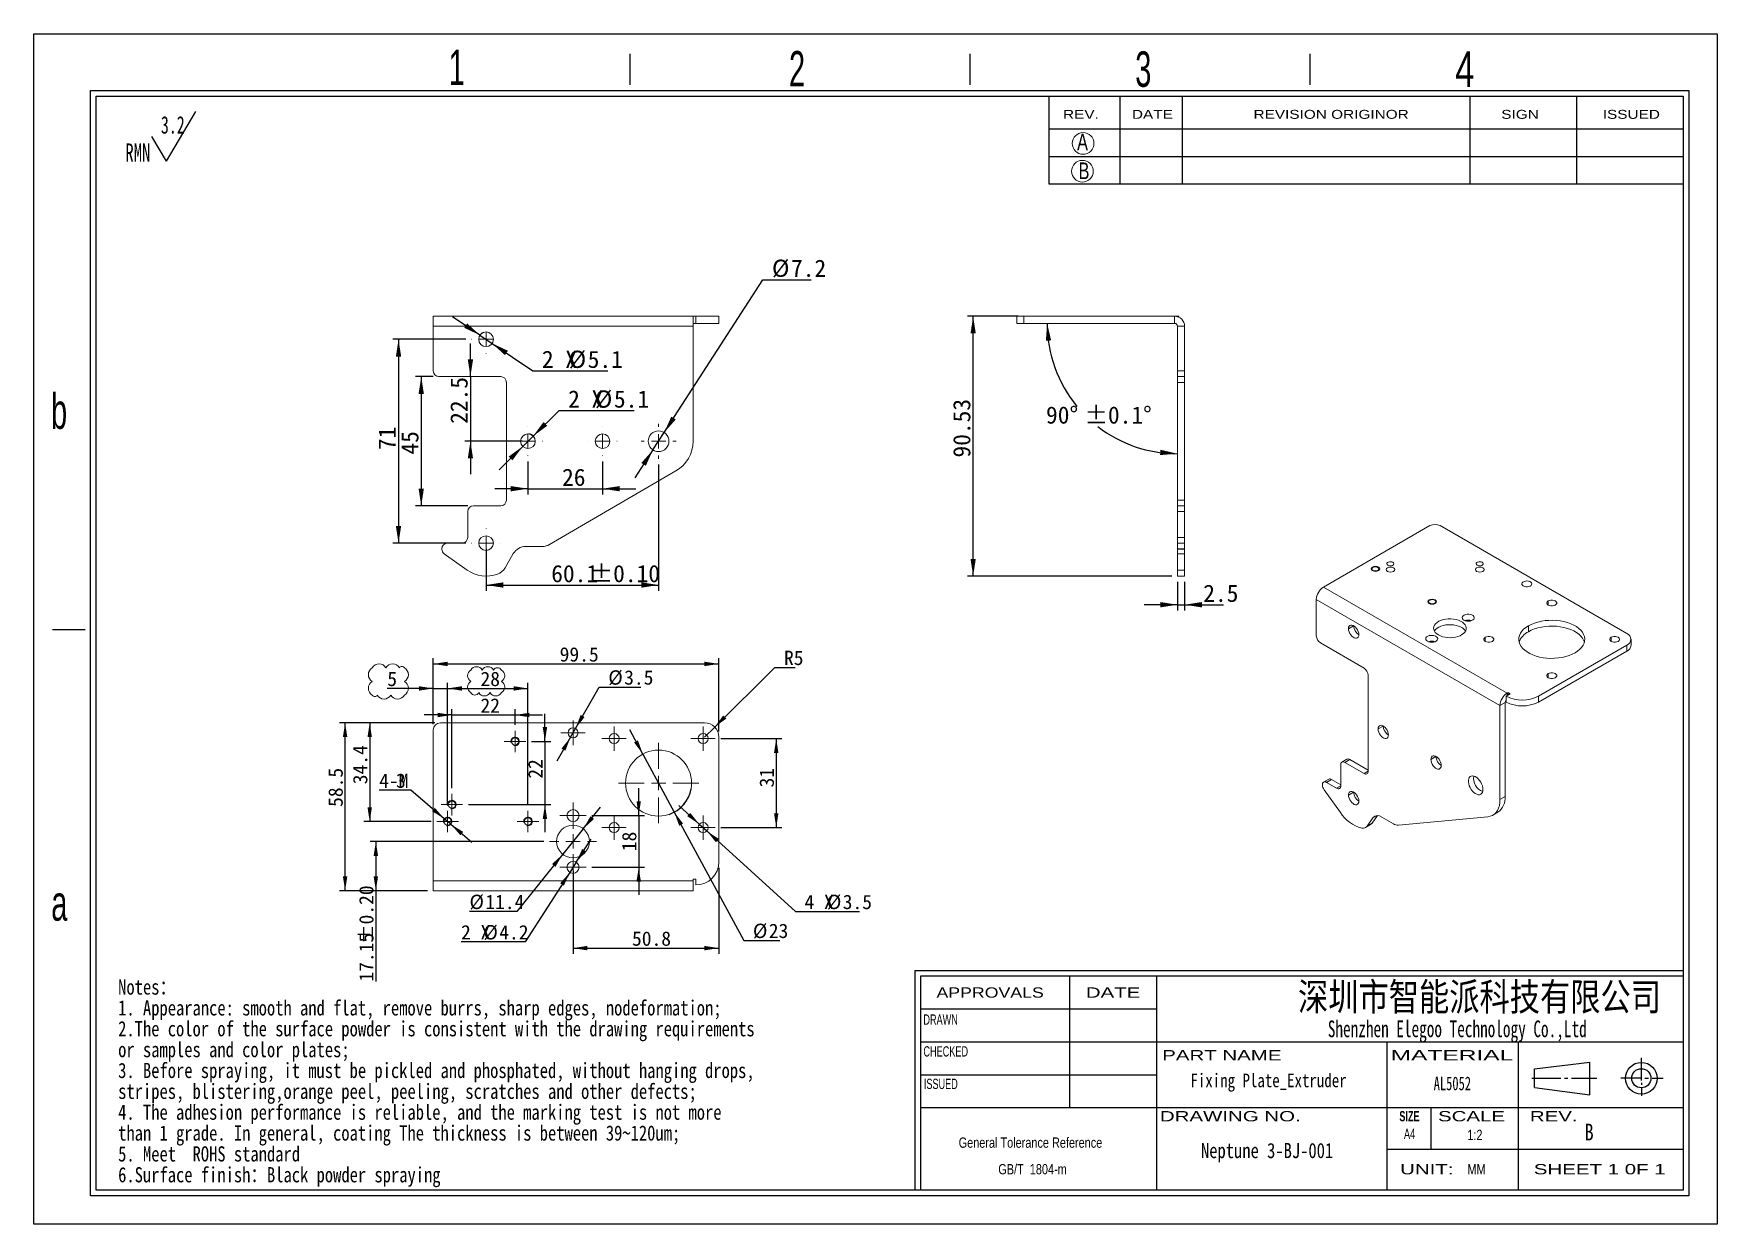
# Model space of a CAD drawing. Header units: millimetres. Extents: x 4 to 590, y 3 to 417.
import ezdxf

# ---------------------------------------------------------------- set-up
doc = ezdxf.new("R2010")
doc.units = ezdxf.units.MM
doc.header["$LTSCALE"] = 2
doc.linetypes.add('CENTER', pattern=[10.16, 6.35, -1.27, 1.27, -1.27])
doc.layers.add('DIM', color=5, linetype='Continuous')
doc.layers.add('SLD-0', color=179, linetype='Continuous')
doc.layers.add('中心线', color=1, linetype='CENTER', lineweight=15)
doc.styles.add('SLDTEXTSTYLE0', font='SIMSUN.TTC', dxfattribs={"width": 0.67})
doc.styles.add('SLDTEXTSTYLE1', font='ARIAL.TTF', dxfattribs={"width": 0.7584})
doc.styles.add('SLDTEXTSTYLE10', font='ARIAL.TTF', dxfattribs={"width": 1.2324})
doc.styles.add('SLDTEXTSTYLE11', font='ARIAL.TTF', dxfattribs={"width": 1.7064})
doc.styles.add('SLDTEXTSTYLE12', font='SIMSUN.TTC', dxfattribs={"width": 0.8, "bigfont": 'bigfont'})
doc.styles.add('SLDTEXTSTYLE13', font='SIMKAI.TTF', dxfattribs={"width": 0.67})
doc.styles.add('SLDTEXTSTYLE14', font='SIMSUN.TTC')
doc.styles.add('SLDTEXTSTYLE2', font='SIMSUN.TTC', dxfattribs={"width": 0.8})
doc.styles.add('SLDTEXTSTYLE3', font='SIMSUN.TTC', dxfattribs={"width": 0.8})
doc.styles.add('SLDTEXTSTYLE4', font='SIMSUN.TTC', dxfattribs={"width": 0.8, "bigfont": 'bigfont'})
doc.styles.add('SLDTEXTSTYLE5', font='ARIAL.TTF', dxfattribs={"width": 0.63516})
doc.styles.add('SLDTEXTSTYLE6', font='GOTHIC.TTF', dxfattribs={"width": 0.7304})
doc.styles.add('SLDTEXTSTYLE7', font='GOTHIC.TTF', dxfattribs={"width": 0.61171})
doc.styles.add('SLDTEXTSTYLE8', font='ARIALBD.TTF', dxfattribs={"width": 0.63516})
doc.styles.add('SLDTEXTSTYLE9', font='ARIAL.TTF', dxfattribs={"width": 1.422})
doc.dimstyles.new('SLDDIMSTYLE0', dxfattribs={"dimtxt": 6, "dimasz": 7, "dimexe": 0, "dimexo": 0.0625, "dimgap": 1.5, "dimtad": 2, "dimrnd": 1e-09, "dimzin": 12, "dimdsep": 46, "dimtxsty": 'SLDTEXTSTYLE0', "dimsah": 1, "dimcen": 0.09, "dimadec": 0, "dimazin": 3, "dimtfac": 1, "dimtofl": 0, "dimtmove": 0, "dimatfit": 3, "dimfxl": 0, "dimfrac": 2, "dimtolj": 1, "dimtzin": 12, "dimarcsym": 0})
doc.dimstyles.new('SLDDIMSTYLE1', dxfattribs={"dimtxt": 6, "dimasz": 7, "dimexe": 0, "dimexo": 0.0625, "dimgap": 1.5, "dimtad": 2, "dimrnd": 1e-09, "dimzin": 12, "dimdsep": 46, "dimtxsty": 'SLDTEXTSTYLE0', "dimsah": 1, "dimcen": 0.09, "dimadec": 0, "dimazin": 3, "dimtfac": 1, "dimtmove": 0, "dimatfit": 0, "dimfxl": 0, "dimfrac": 2, "dimtolj": 1, "dimtzin": 12, "dimarcsym": 0})
doc.dimstyles.new('SLDDIMSTYLE10', dxfattribs={"dimtxt": 5, "dimasz": 7, "dimexe": 0, "dimexo": 0.0625, "dimgap": 1.25, "dimtad": 0, "dimtih": 1, "dimtoh": 1, "dimrnd": 1e-09, "dimzin": 12, "dimdsep": 46, "dimtxsty": 'SLDTEXTSTYLE0', "dimsah": 1, "dimcen": 0, "dimadec": 0, "dimazin": 3, "dimtfac": 1, "dimtmove": 0, "dimatfit": 3, "dimfxl": 0, "dimfrac": 2, "dimtolj": 1, "dimtzin": 12, "dimarcsym": 0})
doc.dimstyles.new('SLDDIMSTYLE11', dxfattribs={"dimtxt": 5, "dimasz": 7, "dimexe": 0, "dimexo": 0.0625, "dimgap": 1.25, "dimtad": 0, "dimtih": 1, "dimtoh": 1, "dimrnd": 1e-09, "dimzin": 12, "dimdsep": 46, "dimtxsty": 'SLDTEXTSTYLE0', "dimsah": 1, "dimcen": 0, "dimadec": 0, "dimazin": 3, "dimtfac": 1, "dimtofl": 0, "dimtmove": 0, "dimatfit": 3, "dimfxl": 0, "dimfrac": 2, "dimtolj": 1, "dimtzin": 12, "dimarcsym": 0})
doc.dimstyles.new('SLDDIMSTYLE12', dxfattribs={"dimtxt": 5, "dimasz": 7, "dimexe": 0, "dimexo": 0.0625, "dimgap": 1.25, "dimtad": 2, "dimrnd": 1e-09, "dimzin": 12, "dimdsep": 46, "dimtxsty": 'SLDTEXTSTYLE0', "dimsah": 1, "dimcen": 0.09, "dimadec": 0, "dimazin": 3, "dimtol": 1, "dimtp": 0.2, "dimtm": 0.2, "dimtfac": 1, "dimtofl": 0, "dimtmove": 0, "dimatfit": 3, "dimfxl": 0, "dimfrac": 2, "dimtolj": 1, "dimtzin": 0, "dimarcsym": 0})
doc.dimstyles.new('SLDDIMSTYLE13', dxfattribs={"dimtxt": 5, "dimasz": 7, "dimexe": 0, "dimexo": 0.0625, "dimgap": 1.25, "dimtad": 0, "dimtih": 1, "dimtoh": 1, "dimrnd": 1e-09, "dimzin": 12, "dimdsep": 46, "dimtxsty": 'SLDTEXTSTYLE0', "dimsah": 1, "dimcen": 0, "dimadec": 0, "dimazin": 3, "dimtfac": 1, "dimtmove": 0, "dimatfit": 3, "dimfxl": 0, "dimfrac": 2, "dimtolj": 1, "dimtzin": 12, "dimarcsym": 0})
doc.dimstyles.new('SLDDIMSTYLE14', dxfattribs={"dimtxt": 6, "dimasz": 7, "dimexe": 0, "dimexo": 0.0625, "dimgap": 1.5, "dimtad": 0, "dimtih": 1, "dimtoh": 1, "dimdec": 4, "dimlfac": 2, "dimzin": 12, "dimdsep": 46, "dimtxsty": 'SLDTEXTSTYLE0', "dimsah": 1, "dimcen": 0.09, "dimadec": 1, "dimazin": 3, "dimtol": 1, "dimtp": 0.1, "dimtm": 0.1, "dimtfac": 1, "dimtdec": 1, "dimtofl": 0, "dimtmove": 0, "dimatfit": 3, "dimfxl": 0, "dimfrac": 2, "dimtolj": 1, "dimarcsym": 0})
doc.dimstyles.new('SLDDIMSTYLE2', dxfattribs={"dimtxt": 6, "dimasz": 7, "dimexe": 0, "dimexo": 0.0625, "dimgap": 1.5, "dimtad": 0, "dimtih": 1, "dimtoh": 1, "dimrnd": 1e-09, "dimzin": 12, "dimdsep": 46, "dimtxsty": 'SLDTEXTSTYLE0', "dimsah": 1, "dimcen": 0, "dimadec": 0, "dimazin": 3, "dimtfac": 1, "dimtmove": 0, "dimatfit": 3, "dimfxl": 0, "dimfrac": 2, "dimtolj": 1, "dimtzin": 12, "dimarcsym": 0})
doc.dimstyles.new('SLDDIMSTYLE3', dxfattribs={"dimtxt": 6, "dimasz": 7, "dimexe": 0, "dimexo": 0.0625, "dimgap": 1.5, "dimtad": 0, "dimtih": 1, "dimtoh": 1, "dimrnd": 1e-09, "dimzin": 12, "dimdsep": 46, "dimtxsty": 'SLDTEXTSTYLE0', "dimsah": 1, "dimcen": 0, "dimadec": 0, "dimazin": 3, "dimtfac": 1, "dimtmove": 0, "dimatfit": 3, "dimfxl": 0, "dimfrac": 2, "dimtolj": 1, "dimtzin": 12, "dimarcsym": 0})
doc.dimstyles.new('SLDDIMSTYLE4', dxfattribs={"dimtxt": 6, "dimasz": 7, "dimexe": 0, "dimexo": 0.0625, "dimgap": 1.5, "dimtad": 0, "dimtih": 1, "dimtoh": 1, "dimrnd": 1e-09, "dimzin": 12, "dimdsep": 46, "dimtxsty": 'SLDTEXTSTYLE0', "dimsah": 1, "dimcen": 0, "dimadec": 0, "dimazin": 3, "dimtfac": 1, "dimtmove": 0, "dimatfit": 3, "dimfxl": 0, "dimfrac": 2, "dimtolj": 1, "dimtzin": 12, "dimarcsym": 0})
doc.dimstyles.new('SLDDIMSTYLE5', dxfattribs={"dimtxt": 6, "dimasz": 7, "dimexe": 0, "dimexo": 0.0625, "dimgap": 1.5, "dimtad": 2, "dimrnd": 1e-09, "dimzin": 12, "dimdsep": 46, "dimtxsty": 'SLDTEXTSTYLE0', "dimsah": 1, "dimcen": 0.09, "dimadec": 0, "dimazin": 3, "dimtol": 1, "dimtp": 0.1, "dimtm": 0.1, "dimtfac": 1, "dimtofl": 0, "dimtmove": 0, "dimatfit": 3, "dimfxl": 0, "dimfrac": 2, "dimtolj": 1, "dimtzin": 0, "dimarcsym": 0})
doc.dimstyles.new('SLDDIMSTYLE6', dxfattribs={"dimtxt": 5, "dimasz": 7, "dimexe": 0, "dimexo": 0.0625, "dimgap": 1.25, "dimtad": 2, "dimrnd": 1e-09, "dimzin": 12, "dimdsep": 46, "dimtxsty": 'SLDTEXTSTYLE0', "dimsah": 1, "dimcen": 0.09, "dimadec": 0, "dimazin": 3, "dimtfac": 1, "dimtofl": 0, "dimtmove": 0, "dimatfit": 3, "dimfxl": 0, "dimfrac": 2, "dimtolj": 1, "dimtzin": 12, "dimarcsym": 0})
doc.dimstyles.new('SLDDIMSTYLE7', dxfattribs={"dimtxt": 5, "dimasz": 7, "dimexe": 0, "dimexo": 0.0625, "dimgap": 1.25, "dimtad": 2, "dimrnd": 1e-09, "dimzin": 12, "dimdsep": 46, "dimtxsty": 'SLDTEXTSTYLE0', "dimsah": 1, "dimcen": 0.09, "dimadec": 0, "dimazin": 3, "dimtfac": 1, "dimtmove": 0, "dimatfit": 0, "dimfxl": 0, "dimfrac": 2, "dimtolj": 1, "dimtzin": 12, "dimarcsym": 0})
doc.dimstyles.new('SLDDIMSTYLE8', dxfattribs={"dimtxt": 5, "dimasz": 7, "dimexe": 0, "dimexo": 0.0625, "dimgap": 1.25, "dimtad": 0, "dimtih": 1, "dimtoh": 1, "dimrnd": 1e-09, "dimzin": 12, "dimdsep": 46, "dimtxsty": 'SLDTEXTSTYLE0', "dimsah": 1, "dimcen": 0, "dimadec": 0, "dimazin": 3, "dimtfac": 1, "dimtmove": 0, "dimatfit": 3, "dimfxl": 0, "dimfrac": 2, "dimtolj": 1, "dimtzin": 12, "dimarcsym": 0})
doc.dimstyles.new('SLDDIMSTYLE9', dxfattribs={"dimtxt": 5, "dimasz": 7, "dimexe": 0, "dimexo": 0.0625, "dimgap": 1.25, "dimtad": 0, "dimtih": 1, "dimtoh": 1, "dimrnd": 1e-09, "dimzin": 12, "dimdsep": 46, "dimtxsty": 'SLDTEXTSTYLE0', "dimsah": 1, "dimcen": 0, "dimadec": 0, "dimazin": 3, "dimtfac": 1, "dimtmove": 0, "dimatfit": 3, "dimfxl": 0, "dimfrac": 2, "dimtolj": 1, "dimtzin": 12, "dimarcsym": 0})

msp = doc.modelspace()

# ---------------------------------------------------------------- texts
at = {"color": 7, "linetype": 'Continuous', "lineweight": 0, "insert": (491.386239, 54.057509), "char_height": 4.7625, "attachment_point": 1, "style": 'SLDTEXTSTYLE0'}
msp.add_mtext('AL5052', dxfattribs=at)
at = {"layer": 'SLD-0'}
for s, insert, char_height, attachment_point, style in [('1', (148.221964, 411.797646), 12.344045, 1, 'SLDTEXTSTYLE7'), ('2', (266.776127, 411.310402), 12.344045, 1, 'SLDTEXTSTYLE7'), ('3', (387.413299, 411.186284), 12.344045, 1, 'SLDTEXTSTYLE7'), ('4', (498.88107, 411.173898), 12.344045, 1, 'SLDTEXTSTYLE6'), ('A', (367.155685, 382.504305), 5.806875, 1, 'SLDTEXTSTYLE6'), ('B', (367.663787, 372.474305), 5.806875, 1, 'SLDTEXTSTYLE6'), ('b', (9.669287, 292.038829), 12.344045, 1, 'SLDTEXTSTYLE7'), ('a', (9.759587, 120.702161), 12.344045, 1, 'SLDTEXTSTYLE7'), ('\\M+1905B圳\\M+18E73\\M+19271\\M+1945C\\M+19468\\M+189C8\\M+18B5A\\M+1974C\\M+18CC0\\M+18CF6\\M+18E69', (507.351283, 86.674706), 9.65616081, 2, 'SLDTEXTSTYLE12'), ('Fixing Plate_Extruder', (433.854911, 55.1058), 4.7625, 2, 'SLDTEXTSTYLE2'), ('B', (543.961919, 37.630384), 5.820833, 1, 'SLDTEXTSTYLE3'), ('Neptune 3-BJ-001', (433.35137, 30.934717), 5.29166667, 2, 'SLDTEXTSTYLE2')]:
    msp.add_mtext(s, dxfattribs=dict(at, insert=insert, char_height=char_height, attachment_point=attachment_point, style=style))
at = {"layer": 'SLD-0', "color": 179}
for s, insert, char_height, attachment_point, style in [('REV.', (362.257655, 390.800129), 3.1072664, 1, 'SLDTEXTSTYLE10'), ('DATE', (386.252943, 390.800129), 3.1072664, 1, 'SLDTEXTSTYLE10'), ('REVISION ORIGINOR', (428.616317, 390.800129), 3.10726636, 1, 'SLDTEXTSTYLE10'), ('SIGN', (514.932755, 390.800129), 3.1072664, 1, 'SLDTEXTSTYLE10'), ('ISSUED', (550.296262, 390.800129), 3.1072664, 1, 'SLDTEXTSTYLE10'), ('APPROVALS', (336.853118, 85.125406), 3.5853073, 2, 'SLDTEXTSTYLE10'), ('DATE', (379.699177, 85.125406), 3.5853073, 2, 'SLDTEXTSTYLE9'), ('DRAWN', (319.607277, 75.705729), 3.5853073, 2, 'SLDTEXTSTYLE5'), ('Shenzhen Elegoo Technology Co.,Ltd', (499.596607, 73.59925), 5.82083333, 2, 'SLDTEXTSTYLE13'), ('CHECKED', (321.391309, 64.629424), 3.5853073, 2, 'SLDTEXTSTYLE5'), ('PART NAME', (417.587888, 63.290854), 3.5853073, 2, 'SLDTEXTSTYLE9'), ('MATERIAL', (497.760317, 63.290854), 3.5853073, 2, 'SLDTEXTSTYLE11'), ('ISSUED', (319.673941, 53.308838), 3.5853073, 2, 'SLDTEXTSTYLE5'), ('DRAWING NO.', (420.535989, 42.043114), 3.58530734, 2, 'SLDTEXTSTYLE9'), ('SIZE', (482.957773, 42.043114), 3.5853073, 2, 'SLDTEXTSTYLE8'), ('SCALE', (504.577877, 42.043114), 3.5853073, 2, 'SLDTEXTSTYLE9'), ('REV.', (533.220303, 42.043114), 3.5853073, 2, 'SLDTEXTSTYLE9'), ('A4', (482.979621, 35.906262), 3.5853073, 2, 'SLDTEXTSTYLE5'), ('1:2', (505.76126, 35.521752), 3.5853073, 2, 'SLDTEXTSTYLE1'), ('UNIT:', (488.99739, 23.581399), 3.5853073, 2, 'SLDTEXTSTYLE9'), ('MM', (506.321724, 23.581399), 3.5853073, 2, 'SLDTEXTSTYLE1'), ('SHEET 1 0F 1', (549.239934, 23.581399), 3.58530734, 2, 'SLDTEXTSTYLE9')]:
    msp.add_mtext(s, dxfattribs=dict(at, insert=insert, char_height=char_height, attachment_point=attachment_point, style=style))

# ---------------------------------------------------------------- blocks, each defined once
blk = doc.blocks.new('SW_NOTE_0')
at = {"layer": 'SLD-0', "color": 0}
for q in [(24.54, 18.51), (9.21, 9.85)]:
    blk.add_line((14.32, 1.19), q, dxfattribs=at)
at = {"layer": 'SLD-0', "color": 0, "attachment_point": 1, "style": 'SLDTEXTSTYLE0'}
for s, insert, char_height in [('3.2', (12.37, 16.9), 6.063), ('RMN', (0, 7.39), 6.35)]:
    blk.add_mtext(s, dxfattribs=dict(at, insert=insert, char_height=char_height))
blk = doc.blocks.new('SW_NOTE_1')
at = {"layer": 'SLD-0', "color": 0, "char_height": 5.2917, "attachment_point": 1}
for s, insert, style in [('Notes\\M+18146', (0, 6.16), 'SLDTEXTSTYLE4'), ('1. Appearance: smooth and flat, remove burrs, sharp edges, nodeformation;', (0, -1.11), 'SLDTEXTSTYLE3'), ('2.The color of the surface powder is consistent with the drawing requirements ', (0, -8.37), 'SLDTEXTSTYLE3'), ('or samples and color plates;', (0, -15.64), 'SLDTEXTSTYLE3'), ('3. Before spraying, it must be pickled and phosphated, without hanging drops, ', (0, -22.9), 'SLDTEXTSTYLE3'), ('stripes, blistering,orange peel, peeling, scratches and other defects;', (0, -30.17), 'SLDTEXTSTYLE3'), ('4. The adhesion performance is reliable, and the marking test is not more ', (0, -37.43), 'SLDTEXTSTYLE3'), ('than 1 grade. In general, coating The thickness is between 39~120um;', (0, -44.7), 'SLDTEXTSTYLE3'), ('5. Meet  ROHS standard', (0, -51.97), 'SLDTEXTSTYLE3'), ('6.Surface finish\\M+18146Black powder spraying', (0, -59.23), 'SLDTEXTSTYLE4')]:
    blk.add_mtext(s, dxfattribs=dict(at, insert=insert, style=style))
blk = doc.blocks.new('SW_NOTE_2')
at = {"layer": 'SLD-0', "color": 0, "char_height": 3.5853, "attachment_point": 2, "style": 'SLDTEXTSTYLE1'}
for s, insert in [('General Tolerance Reference ', (26.04, 4.62)), (' GB/T  1804-m', (26.22, -4.64))]:
    blk.add_mtext(s, dxfattribs=dict(at, insert=insert))
blk = doc.blocks.new('SW_REVISION_CLOUD_0')
at = {"color": 0, "linetype": 'Continuous', "lineweight": 0}
for centre, radius, start, end in [((-3.22, 3.42), 2.7, 28.95502, 151.04498), ((1.51, 3.42), 2.7, 28.95502, 151.04498), ((-4.27, 2.36), 2.7, 118.95502, 241.04498), ((-4.27, -2.36), 2.7, 118.95502, 241.04498), ((4.73, 4.26), 0.976, 28.95502, 151.04498), ((4.27, 2.36), 2.7, 298.95502, 61.04498), ((4.27, -2.36), 2.7, 298.95502, 61.04498), ((-4.73, -4.26), 0.976, 208.95502, 331.04498), ((-1.51, -3.42), 2.7, 208.95502, 331.04498), ((3.22, -3.42), 2.7, 208.95502, 331.04498)]:
    blk.add_arc(centre, radius, start, end, dxfattribs=at)
blk = doc.blocks.new('SW_REVISION_CLOUD_1')
at = {"color": 0, "linetype": 'Continuous', "lineweight": 0}
for centre, radius, start, end in [((-4.23, 1.97), 2.25, 118.95502, 241.04498), ((-4.23, -1.97), 2.25, 118.95502, 241.04498), ((-3.35, 2.85), 2.25, 28.95502, 151.04498), ((0.59, 2.85), 2.25, 28.95502, 151.04498), ((3.94, 3.18), 1.58, 28.95502, 151.04498), ((4.23, 1.97), 2.25, 298.95502, 61.04498), ((4.23, -1.97), 2.25, 298.95502, 61.04498), ((-3.94, -3.18), 1.58, 208.95502, 331.04498), ((-0.59, -2.85), 2.25, 208.95502, 331.04498), ((3.35, -2.85), 2.25, 208.95502, 331.04498)]:
    blk.add_arc(centre, radius, start, end, dxfattribs=at)
blk = doc.blocks.new('_D')
at = {"layer": 'DIM'}
for p, q in [((154.19, 310.88), (128.74, 310.88)), ((130.74, 310.88), (130.74, 239.88)), ((154.19, 239.88), (128.74, 239.88))]:
    blk.add_line(p, q, dxfattribs=at)
for points in [[(130.74, 310.88), (129.82, 304.88), (131.66, 304.88)], [(130.74, 239.88), (131.66, 245.88), (129.82, 245.88)]]:
    blk.add_solid(points, dxfattribs=at)
at = {"layer": 'DIM', "insert": (123.76, 272.28), "char_height": 6, "attachment_point": 1, "rotation": 90, "style": 'SLDTEXTSTYLE14'}
blk.add_mtext('71', dxfattribs=at)
blk = doc.blocks.new('_D_1')
at = {"layer": 'DIM'}
for p, q in [((142.84, 297.88), (136.65, 297.88)), ((138.65, 297.88), (138.65, 252.88)), ((154.84, 252.88), (136.65, 252.88))]:
    blk.add_line(p, q, dxfattribs=at)
for points in [[(138.65, 297.88), (137.73, 291.88), (139.57, 291.88)], [(138.65, 252.88), (139.57, 258.88), (137.73, 258.88)]]:
    blk.add_solid(points, dxfattribs=at)
at = {"layer": 'DIM', "insert": (131.67, 270.73), "char_height": 6, "attachment_point": 1, "rotation": 90, "style": 'SLDTEXTSTYLE14'}
blk.add_mtext('45', dxfattribs=at)
blk = doc.blocks.new('_D_2')
at = {"layer": 'DIM'}
for p, q in [((155.79, 297.88), (155.79, 309.42)), ((155.79, 297.88), (155.79, 275.38)), ((173.84, 275.38), (153.79, 275.38)), ((155.79, 275.38), (155.79, 263.85))]:
    blk.add_line(p, q, dxfattribs=at)
for points in [[(155.79, 297.88), (156.71, 303.88), (154.87, 303.88)], [(155.79, 275.38), (154.87, 269.38), (156.71, 269.38)]]:
    blk.add_solid(points, dxfattribs=at)
at = {"layer": 'DIM', "insert": (148.81, 281.43), "char_height": 6, "attachment_point": 1, "rotation": 90, "style": 'SLDTEXTSTYLE14'}
blk.add_mtext('22.5', dxfattribs=at)
blk = doc.blocks.new('_D_3')
at = {"layer": 'DIM'}
for p, q in [((159.12, 312.31), (149.54, 318.74)), ((159.12, 312.31), (163.35, 309.46)), ((163.35, 309.46), (177.52, 299.93)), ((177.52, 299.93), (203.66, 299.93))]:
    blk.add_line(p, q, dxfattribs=at)
blk.add_arc((161.24, 310.88), 2.55, 107.97694, 141.89242, dxfattribs=at)
for points in [[(159.12, 312.31), (154.66, 316.42), (153.63, 314.89)], [(163.35, 309.46), (167.82, 305.35), (168.85, 306.88)]]:
    blk.add_solid(points, dxfattribs=at)
at = {"layer": 'DIM', "char_height": 6, "attachment_point": 1, "style": 'SLDTEXTSTYLE14'}
for s, insert in [('2 X ', (180.7, 306.92)), ('%%c', (190.03, 306.92)), ('5.1', (196.66, 306.92))]:
    blk.add_mtext(s, dxfattribs=dict(at, insert=insert))
blk = doc.blocks.new('_D_4')
at = {"layer": 'DIM'}
for p, q in [((177.65, 277.18), (186.66, 286.1)), ((186.66, 286.1), (212.8, 286.1)), ((174.02, 273.59), (177.65, 277.18)), ((174.02, 273.59), (165.83, 265.47))]:
    blk.add_line(p, q, dxfattribs=at)
blk.add_arc((175.84, 275.38), 2.55, 38.10758, 82.83847, dxfattribs=at)
for points in [[(177.65, 277.18), (182.56, 280.75), (181.26, 282.06)], [(174.02, 273.59), (169.11, 270.02), (170.41, 268.71)]]:
    blk.add_solid(points, dxfattribs=at)
at = {"layer": 'DIM', "char_height": 6, "attachment_point": 1, "style": 'SLDTEXTSTYLE14'}
for s, insert in [('%%c', (199.16, 293.08)), ('2 X ', (189.83, 293.08)), ('5.1', (205.8, 293.08))]:
    blk.add_mtext(s, dxfattribs=dict(at, insert=insert))
blk = doc.blocks.new('_D_5')
at = {"layer": 'DIM'}
for p, q in [((175.84, 268.33), (175.84, 256.84)), ((201.84, 268.33), (201.84, 256.84)), ((175.84, 258.84), (164.3, 258.84)), ((175.84, 258.84), (201.84, 258.84)), ((201.84, 258.84), (213.37, 258.84))]:
    blk.add_line(p, q, dxfattribs=at)
for points in [[(175.84, 258.84), (169.84, 259.76), (169.84, 257.92)], [(201.84, 258.84), (207.84, 257.92), (207.84, 259.76)]]:
    blk.add_solid(points, dxfattribs=at)
at = {"layer": 'DIM', "insert": (187.72, 265.82), "char_height": 6, "attachment_point": 1, "style": 'SLDTEXTSTYLE14'}
blk.add_mtext('26', dxfattribs=at)
blk = doc.blocks.new('_D_6')
at = {"layer": 'DIM'}
for p, q in [((223.29, 278.41), (257.68, 331.65)), ((257.68, 331.65), (274.49, 331.65)), ((219.38, 272.36), (223.29, 278.41)), ((219.38, 272.36), (213.12, 262.67))]:
    blk.add_line(p, q, dxfattribs=at)
for points in [[(223.29, 278.41), (227.32, 282.95), (225.77, 283.95)], [(219.38, 272.36), (215.35, 267.82), (216.9, 266.82)]]:
    blk.add_solid(points, dxfattribs=at)
at = {"layer": 'DIM', "char_height": 6, "attachment_point": 1, "style": 'SLDTEXTSTYLE14'}
for s, insert in [('%%c', (260.85, 338.64)), ('7.2', (267.49, 338.64))]:
    blk.add_mtext(s, dxfattribs=dict(at, insert=insert))
blk = doc.blocks.new('_D_7')
at = {"layer": 'DIM', "color": 1}
for p, q in [((221.34, 267.28), (221.34, 223.29)), ((161.24, 237.88), (161.24, 223.29)), ((161.24, 225.29), (221.34, 225.29))]:
    blk.add_line(p, q, dxfattribs=at)
for points in [[(161.24, 225.29), (167.24, 224.36), (167.24, 226.21)], [(221.34, 225.29), (215.34, 226.21), (215.34, 224.36)]]:
    blk.add_solid(points, dxfattribs=at)
at = {"layer": 'DIM', "color": 1, "char_height": 6, "attachment_point": 1, "style": 'SLDTEXTSTYLE14'}
for s, insert in [('60.1', (183.94, 232.27)), (' ±0.10', (193.27, 232.27))]:
    blk.add_mtext(s, dxfattribs=dict(at, insert=insert))
blk = doc.blocks.new('SW_CENTERMARKSYMBOL_0')
at = {"layer": '中心线', "color": 0}
for p, q in [((-5, 0), (-5.05, 0)), ((0, 0), (-2.5, 0)), ((0, 5), (0, 5.05)), ((0, 0), (0, 2.5)), ((0, 0), (0, -2.5)), ((0, 0), (2.5, 0)), ((5, 0), (5.05, 0)), ((0, -5), (0, -5.05))]:
    blk.add_line(p, q, dxfattribs=at)
blk = doc.blocks.new('SW_CENTERMARKSYMBOL_1')
at = {"layer": '中心线', "color": 0}
for p, q in [((-5, 0), (-5.05, 0)), ((0, 0), (-2.5, 0)), ((0, 5), (0, 5.05)), ((0, 0), (0, 2.5)), ((0, 0), (0, -2.5)), ((0, 0), (2.5, 0)), ((5, 0), (5.05, 0)), ((0, -5), (0, -5.05))]:
    blk.add_line(p, q, dxfattribs=at)
blk = doc.blocks.new('SW_CENTERMARKSYMBOL_2')
at = {"layer": '中心线', "color": 0}
for p, q in [((-5, 0), (-5.05, 0)), ((0, 0), (-2.5, 0)), ((0, 5), (0, 5.05)), ((0, 0), (0, 2.5)), ((0, 0), (0, -2.5)), ((0, 0), (2.5, 0)), ((5, 0), (5.05, 0)), ((0, -5), (0, -5.05))]:
    blk.add_line(p, q, dxfattribs=at)
blk = doc.blocks.new('SW_CENTERMARKSYMBOL_3')
at = {"layer": '中心线', "color": 0}
for p, q in [((-5, 0), (-5.05, 0)), ((0, 0), (-2.5, 0)), ((0, 5), (0, 5.05)), ((0, 0), (0, 2.5)), ((0, 0), (0, -2.5)), ((0, 0), (2.5, 0)), ((5, 0), (5.05, 0)), ((0, -5), (0, -5.05))]:
    blk.add_line(p, q, dxfattribs=at)
blk = doc.blocks.new('SW_CENTERMARKSYMBOL_4')
at = {"layer": '中心线', "color": 0}
for p, q in [((0, 5), (0, 6.1)), ((-5, 0), (-6.1, 0)), ((0, 0), (-2.5, 0)), ((0, 0), (0, 2.5)), ((0, 0), (0, -2.5)), ((0, 0), (2.5, 0)), ((5, 0), (6.1, 0)), ((0, -5), (0, -6.1))]:
    blk.add_line(p, q, dxfattribs=at)
blk = doc.blocks.new('_D_8')
at = {"layer": 'DIM'}
for p, q in [((142.84, 176.8), (142.84, 199.8)), ((242.34, 174.3), (242.34, 199.8)), ((142.84, 197.8), (242.34, 197.8))]:
    blk.add_line(p, q, dxfattribs=at)
for points in [[(142.84, 197.8), (147.84, 197.03), (147.84, 198.57)], [(242.34, 197.8), (237.34, 198.57), (237.34, 197.03)]]:
    blk.add_solid(points, dxfattribs=at)
at = {"layer": 'DIM', "insert": (186.88, 203.62), "char_height": 5, "attachment_point": 1, "style": 'SLDTEXTSTYLE14'}
blk.add_mtext('99.5', dxfattribs=at)
blk = doc.blocks.new('_D_9')
at = {"layer": 'DIM'}
for p, q in [((147.84, 148.65), (147.84, 191.26)), ((147.84, 189.26), (175.84, 189.26)), ((175.84, 148.65), (175.84, 191.26))]:
    blk.add_line(p, q, dxfattribs=at)
for points in [[(147.84, 189.26), (152.84, 188.49), (152.84, 190.03)], [(175.84, 189.26), (170.84, 190.03), (170.84, 188.49)]]:
    blk.add_solid(points, dxfattribs=at)
at = {"layer": 'DIM', "insert": (159.29, 195.08), "char_height": 5, "attachment_point": 1, "style": 'SLDTEXTSTYLE14'}
blk.add_mtext('28', dxfattribs=at)
blk = doc.blocks.new('_D_10')
at = {"layer": 'DIM'}
for p, q in [((142.84, 189.26), (126.83, 189.26)), ((142.84, 176.8), (142.84, 191.26)), ((142.84, 189.26), (147.84, 189.26)), ((147.84, 148.65), (147.84, 191.26)), ((147.84, 189.26), (157.45, 189.26))]:
    blk.add_line(p, q, dxfattribs=at)
for points in [[(142.84, 189.26), (137.84, 190.03), (137.84, 188.49)], [(147.84, 189.26), (152.84, 188.49), (152.84, 190.03)]]:
    blk.add_solid(points, dxfattribs=at)
at = {"layer": 'DIM', "insert": (126.83, 195.08), "char_height": 5, "attachment_point": 1, "style": 'SLDTEXTSTYLE14'}
blk.add_mtext('5', dxfattribs=at)
blk = doc.blocks.new('_D_11')
at = {"layer": 'DIM'}
for p, q in [((195.11, 140.39), (201.14, 147.88)), ((195.11, 140.39), (187.96, 131.51)), ((187.96, 131.51), (171.93, 111.6)), ((171.93, 111.6), (155.45, 111.6))]:
    blk.add_line(p, q, dxfattribs=at)
for points in [[(195.11, 140.39), (198.85, 143.8), (197.65, 144.77)], [(187.96, 131.51), (184.23, 128.1), (185.42, 127.13)]]:
    blk.add_solid(points, dxfattribs=at)
at = {"layer": 'DIM', "char_height": 5, "attachment_point": 1, "style": 'SLDTEXTSTYLE14'}
for s, insert in [('%%c', (155.45, 117.42)), ('11.4', (160.98, 117.42))]:
    blk.add_mtext(s, dxfattribs=dict(at, insert=insert))
blk = doc.blocks.new('_D_12')
at = {"layer": 'DIM'}
for p, q in [((192.67, 128.72), (197.87, 136.8)), ((190.4, 125.18), (174.85, 101)), ((192.67, 128.72), (190.4, 125.18)), ((174.85, 101), (152.53, 101))]:
    blk.add_line(p, q, dxfattribs=at)
for points in [[(192.67, 128.72), (196.02, 132.5), (194.73, 133.34)], [(190.4, 125.18), (187.05, 121.39), (188.34, 120.56)]]:
    blk.add_solid(points, dxfattribs=at)
at = {"layer": 'DIM', "char_height": 5, "attachment_point": 1, "style": 'SLDTEXTSTYLE14'}
for s, insert in [('2 X ', (152.53, 106.82)), ('%%c', (160.31, 106.82)), ('4.2', (165.84, 106.82))]:
    blk.add_mtext(s, dxfattribs=dict(at, insert=insert))
blk = doc.blocks.new('_D_13')
at = {"layer": 'DIM'}
for p, q in [((192.4, 175.32), (200.65, 189.76)), ((200.65, 189.76), (215.19, 189.76)), ((190.67, 172.28), (185.9, 163.93)), ((190.67, 172.28), (192.4, 175.32))]:
    blk.add_line(p, q, dxfattribs=at)
for points in [[(192.4, 175.32), (195.55, 179.28), (194.21, 180.04)], [(190.67, 172.28), (187.52, 168.32), (188.86, 167.56)]]:
    blk.add_solid(points, dxfattribs=at)
at = {"layer": 'DIM', "char_height": 5, "attachment_point": 1, "style": 'SLDTEXTSTYLE14'}
for s, insert in [('%%c', (203.82, 195.58)), ('3.5', (209.35, 195.58))]:
    blk.add_mtext(s, dxfattribs=dict(at, insert=insert))
blk = doc.blocks.new('_D_14')
at = {"layer": 'DIM'}
for p, q in [((215.86, 166.41), (211.27, 174.86)), ((215.86, 166.41), (226.82, 146.19)), ((226.82, 146.19), (251.03, 101.5)), ((251.03, 101.5), (263.63, 101.5))]:
    blk.add_line(p, q, dxfattribs=at)
blk.add_arc((221.34, 156.3), 11.5, 288.5903, 350.13419, dxfattribs=at)
for points in [[(215.86, 166.41), (214.15, 171.17), (212.8, 170.44)], [(226.82, 146.19), (228.52, 141.43), (229.87, 142.16)]]:
    blk.add_solid(points, dxfattribs=at)
at = {"layer": 'DIM', "char_height": 5, "attachment_point": 1, "style": 'SLDTEXTSTYLE14'}
for s, insert in [('%%c', (254.21, 107.32)), ('23', (259.74, 107.32))]:
    blk.add_mtext(s, dxfattribs=dict(at, insert=insert))
blk = doc.blocks.new('_D_15')
at = {"layer": 'DIM'}
for p, q in [((235.54, 141.98), (228.42, 148.44)), ((235.54, 141.98), (238.13, 139.62)), ((238.13, 139.62), (269, 111.57)), ((269, 111.57), (291.32, 111.57))]:
    blk.add_line(p, q, dxfattribs=at)
for points in [[(235.54, 141.98), (232.36, 145.91), (231.32, 144.77)], [(238.13, 139.62), (241.31, 135.69), (242.35, 136.83)]]:
    blk.add_solid(points, dxfattribs=at)
at = {"layer": 'DIM', "char_height": 5, "attachment_point": 1, "style": 'SLDTEXTSTYLE14'}
for s, insert in [('4 X ', (272.18, 117.39)), ('%%c', (279.96, 117.39)), ('3.5', (285.49, 117.39))]:
    blk.add_mtext(s, dxfattribs=dict(at, insert=insert))
blk = doc.blocks.new('_D_16')
at = {"layer": 'DIM'}
for p, q in [((243.09, 171.8), (264.34, 171.8)), ((262.34, 171.8), (262.34, 140.8)), ((243.09, 140.8), (264.34, 140.8))]:
    blk.add_line(p, q, dxfattribs=at)
for points in [[(262.34, 171.8), (261.57, 166.8), (263.1, 166.8)], [(262.34, 140.8), (263.1, 145.8), (261.57, 145.8)]]:
    blk.add_solid(points, dxfattribs=at)
at = {"layer": 'DIM', "insert": (256.52, 154.78), "char_height": 5, "attachment_point": 1, "rotation": 90, "style": 'SLDTEXTSTYLE14'}
blk.add_mtext('31', dxfattribs=at)
blk = doc.blocks.new('_D_17')
at = {"layer": 'DIM'}
for p, q in [((240.89, 175.82), (261.87, 196.59)), ((261.87, 196.59), (268.93, 196.59)), ((237.34, 172.3), (240.89, 175.82))]:
    blk.add_line(p, q, dxfattribs=at)
blk.add_solid([(240.89, 175.82), (244.98, 178.79), (243.9, 179.88)], dxfattribs=at)
at = {"layer": 'DIM', "insert": (265.04, 202.41), "char_height": 5, "attachment_point": 1, "style": 'SLDTEXTSTYLE14'}
blk.add_mtext('R5', dxfattribs=at)
blk = doc.blocks.new('_D_18')
at = {"layer": 'DIM'}
for p, q in [((191.54, 125.75), (191.54, 96.8)), ((242.34, 126.8), (242.34, 96.8)), ((191.54, 98.8), (242.34, 98.8))]:
    blk.add_line(p, q, dxfattribs=at)
for points in [[(191.54, 98.8), (196.54, 98.03), (196.54, 99.57)], [(242.34, 98.8), (237.34, 99.57), (237.34, 98.03)]]:
    blk.add_solid(points, dxfattribs=at)
at = {"layer": 'DIM', "insert": (212.08, 104.62), "char_height": 5, "attachment_point": 1, "style": 'SLDTEXTSTYLE14'}
blk.add_mtext('50.8', dxfattribs=at)
blk = doc.blocks.new('_D_19')
at = {"layer": 'DIM', "color": 1}
for p, q in [((181.34, 135.95), (120.84, 135.95)), ((122.84, 135.95), (122.84, 118.8)), ((140.84, 118.8), (120.84, 118.8)), ((122.84, 118.8), (122.84, 87.13))]:
    blk.add_line(p, q, dxfattribs=at)
for points in [[(122.84, 135.95), (122.07, 130.95), (123.6, 130.95)], [(122.84, 118.8), (123.6, 123.8), (122.07, 123.8)]]:
    blk.add_solid(points, dxfattribs=at)
at = {"layer": 'DIM', "color": 1, "char_height": 5, "attachment_point": 1, "rotation": 90, "style": 'SLDTEXTSTYLE14'}
for s, insert in [(' ±0.20', (117.02, 96.85)), ('17.15', (117.02, 87.13))]:
    blk.add_mtext(s, dxfattribs=dict(at, insert=insert))
blk = doc.blocks.new('_D_20')
at = {"layer": 'DIM'}
for p, q in [((214.41, 144.95), (214.41, 154.56)), ((198.14, 144.95), (216.41, 144.95)), ((214.41, 144.95), (214.41, 126.95)), ((198.14, 126.95), (216.41, 126.95)), ((214.41, 126.95), (214.41, 117.33))]:
    blk.add_line(p, q, dxfattribs=at)
for points in [[(214.41, 144.95), (215.18, 149.95), (213.65, 149.95)], [(214.41, 126.95), (213.65, 121.95), (215.18, 121.95)]]:
    blk.add_solid(points, dxfattribs=at)
at = {"layer": 'DIM', "insert": (208.6, 132.56), "char_height": 5, "attachment_point": 1, "rotation": 90, "style": 'SLDTEXTSTYLE14'}
blk.add_mtext('18', dxfattribs=at)
blk = doc.blocks.new('_D_21')
at = {"layer": 'DIM', "color": 5}
for p, q in [((143.34, 177.3), (110.13, 177.3)), ((112.13, 118.8), (112.13, 177.3)), ((140.84, 118.8), (110.13, 118.8))]:
    blk.add_line(p, q, dxfattribs=at)
for points in [[(112.13, 177.3), (111.36, 172.3), (112.9, 172.3)], [(112.13, 118.8), (112.9, 123.8), (111.36, 123.8)]]:
    blk.add_solid(points, dxfattribs=at)
at = {"layer": 'DIM', "color": 5, "insert": (106.31, 147.99), "char_height": 5, "attachment_point": 1, "rotation": 90, "style": 'SLDTEXTSTYLE14'}
blk.add_mtext('58.5', dxfattribs=at)
blk = doc.blocks.new('_D_22')
at = {"layer": 'DIM', "color": 5}
for p, q in [((149.34, 154.55), (149.34, 182.01)), ((171.34, 176.55), (171.34, 182.01)), ((149.34, 180.01), (139.72, 180.01)), ((149.34, 180.01), (171.34, 180.01)), ((171.34, 180.01), (180.95, 180.01))]:
    blk.add_line(p, q, dxfattribs=at)
for points in [[(149.34, 180.01), (144.34, 180.78), (144.34, 179.24)], [(171.34, 180.01), (176.34, 179.24), (176.34, 180.78)]]:
    blk.add_solid(points, dxfattribs=at)
at = {"layer": 'DIM', "color": 5, "insert": (159.29, 185.82), "char_height": 5, "attachment_point": 1, "style": 'SLDTEXTSTYLE14'}
blk.add_mtext('22', dxfattribs=at)
blk = doc.blocks.new('_D_23')
at = {"layer": 'DIM', "color": 5}
for p, q in [((181.75, 170.8), (181.75, 180.41)), ((177.09, 170.8), (183.75, 170.8)), ((181.75, 170.8), (181.75, 148.8)), ((155.09, 148.8), (183.75, 148.8)), ((181.75, 148.8), (181.75, 139.18))]:
    blk.add_line(p, q, dxfattribs=at)
for points in [[(181.75, 170.8), (182.51, 175.8), (180.98, 175.8)], [(181.75, 148.8), (180.98, 143.8), (182.51, 143.8)]]:
    blk.add_solid(points, dxfattribs=at)
at = {"layer": 'DIM', "color": 5, "insert": (175.93, 157.83), "char_height": 5, "attachment_point": 1, "rotation": 90, "style": 'SLDTEXTSTYLE14'}
blk.add_mtext('22', dxfattribs=at)
blk = doc.blocks.new('_D_24')
at = {"layer": 'DIM', "color": 5}
for p, q in [((134.98, 153.81), (124.02, 153.81)), ((146.69, 143.87), (134.98, 153.81)), ((148.98, 141.93), (146.69, 143.87)), ((148.98, 141.93), (156.31, 135.71))]:
    blk.add_line(p, q, dxfattribs=at)
for points in [[(146.69, 143.87), (143.38, 147.69), (142.38, 146.52)], [(148.98, 141.93), (152.29, 138.11), (153.29, 139.28)]]:
    blk.add_solid(points, dxfattribs=at)
at = {"layer": 'DIM', "color": 5, "char_height": 5, "attachment_point": 1, "style": 'SLDTEXTSTYLE14'}
for s, insert in [('4-M', (124.02, 159.63)), ('3', (129.86, 159.63))]:
    blk.add_mtext(s, dxfattribs=dict(at, insert=insert))
blk = doc.blocks.new('_D_25')
at = {"layer": 'DIM', "color": 5}
for p, q in [((143.34, 177.3), (118.7, 177.3)), ((120.7, 177.3), (120.7, 142.9)), ((142.09, 142.9), (118.7, 142.9))]:
    blk.add_line(p, q, dxfattribs=at)
for points in [[(120.7, 177.3), (119.93, 172.3), (121.47, 172.3)], [(120.7, 142.9), (121.47, 147.9), (119.93, 147.9)]]:
    blk.add_solid(points, dxfattribs=at)
at = {"layer": 'DIM', "color": 5, "insert": (114.88, 155.88), "char_height": 5, "attachment_point": 1, "rotation": 90, "style": 'SLDTEXTSTYLE14'}
blk.add_mtext('34.4', dxfattribs=at)
blk = doc.blocks.new('SW_CENTERMARKSYMBOL_5')
at = {"layer": '中心线', "color": 0}
for p, q in [((-2.5, 0), (-3.75, 0)), ((0, 0), (-2.5, 0)), ((0, 2.5), (0, 3.75)), ((0, 0), (0, 2.5)), ((0, 0), (0, -2.5)), ((0, 0), (2.5, 0)), ((2.5, 0), (3.75, 0)), ((0, -2.5), (0, -3.75))]:
    blk.add_line(p, q, dxfattribs=at)
blk = doc.blocks.new('SW_CENTERMARKSYMBOL_6')
at = {"layer": '中心线', "color": 0}
for p, q in [((-2.5, 0), (-3.75, 0)), ((0, 0), (-2.5, 0)), ((0, 2.5), (0, 3.75)), ((0, 0), (0, 2.5)), ((0, 0), (0, -2.5)), ((0, 0), (2.5, 0)), ((2.5, 0), (3.75, 0)), ((0, -2.5), (0, -3.75))]:
    blk.add_line(p, q, dxfattribs=at)
blk = doc.blocks.new('SW_CENTERMARKSYMBOL_7')
at = {"layer": '中心线', "color": 0}
for p, q in [((0, 5), (0, 8.2)), ((-5, 0), (-8.2, 0)), ((0, 0), (-2.5, 0)), ((0, 0), (0, 2.5)), ((0, 0), (0, -2.5)), ((0, 0), (2.5, 0)), ((5, 0), (8.2, 0)), ((0, -5), (0, -8.2))]:
    blk.add_line(p, q, dxfattribs=at)
blk = doc.blocks.new('SW_CENTERMARKSYMBOL_8')
at = {"layer": '中心线', "color": 0}
for p, q in [((-2.5, 0), (-4.6, 0)), ((0, 0), (-2.5, 0)), ((0, 2.5), (0, 4.6)), ((0, 0), (0, 2.5)), ((0, 0), (0, -2.5)), ((0, 0), (2.5, 0)), ((2.5, 0), (4.6, 0)), ((0, -2.5), (0, -4.6))]:
    blk.add_line(p, q, dxfattribs=at)
blk = doc.blocks.new('SW_CENTERMARKSYMBOL_9')
at = {"layer": '中心线', "color": 0}
for p, q in [((-2.5, 0), (-4.6, 0)), ((0, 0), (-2.5, 0)), ((0, 2.5), (0, 4.6)), ((0, 0), (0, 2.5)), ((0, 0), (0, -2.5)), ((0, 0), (2.5, 0)), ((2.5, 0), (4.6, 0)), ((0, -2.5), (0, -4.6))]:
    blk.add_line(p, q, dxfattribs=at)
blk = doc.blocks.new('SW_CENTERMARKSYMBOL_10')
at = {"layer": '中心线', "color": 0}
for p, q in [((-2.5, 0), (-4.25, 0)), ((0, 0), (-2.5, 0)), ((0, 2.5), (0, 4.25)), ((0, 0), (0, 2.5)), ((0, 0), (0, -2.5)), ((0, 0), (2.5, 0)), ((2.5, 0), (4.25, 0)), ((0, -2.5), (0, -4.25))]:
    blk.add_line(p, q, dxfattribs=at)
blk = doc.blocks.new('SW_CENTERMARKSYMBOL_11')
at = {"layer": '中心线', "color": 0}
for p, q in [((0, 5), (0, 14)), ((-5, 0), (-14, 0)), ((0, 0), (-2.5, 0)), ((0, 0), (0, 2.5)), ((0, 0), (0, -2.5)), ((0, 0), (2.5, 0)), ((5, 0), (14, 0)), ((0, -5), (0, -14))]:
    blk.add_line(p, q, dxfattribs=at)
blk = doc.blocks.new('SW_CENTERMARKSYMBOL_12')
at = {"layer": '中心线', "color": 0}
for p, q in [((-2.5, 0), (-4.25, 0)), ((0, 0), (-2.5, 0)), ((0, 2.5), (0, 4.25)), ((0, 0), (0, 2.5)), ((0, 0), (0, -2.5)), ((0, 0), (2.5, 0)), ((2.5, 0), (4.25, 0)), ((0, -2.5), (0, -4.25))]:
    blk.add_line(p, q, dxfattribs=at)
blk = doc.blocks.new('SW_CENTERMARKSYMBOL_13')
at = {"layer": '中心线', "color": 0}
for p, q in [((-2.5, 0), (-4.25, 0)), ((0, 0), (-2.5, 0)), ((0, 2.5), (0, 4.25)), ((0, 0), (0, 2.5)), ((0, 0), (0, -2.5)), ((0, 0), (2.5, 0)), ((2.5, 0), (4.25, 0)), ((0, -2.5), (0, -4.25))]:
    blk.add_line(p, q, dxfattribs=at)
blk = doc.blocks.new('SW_CENTERMARKSYMBOL_14')
at = {"layer": '中心线', "color": 0}
for p, q in [((-2.5, 0), (-4.25, 0)), ((0, 0), (-2.5, 0)), ((0, 2.5), (0, 4.25)), ((0, 0), (0, 2.5)), ((0, 0), (0, -2.5)), ((0, 0), (2.5, 0)), ((2.5, 0), (4.25, 0)), ((0, -2.5), (0, -4.25))]:
    blk.add_line(p, q, dxfattribs=at)
blk = doc.blocks.new('SW_CENTERMARKSYMBOL_15')
at = {"layer": '中心线', "color": 0}
for p, q in [((-2.5, 0), (-4.25, 0)), ((0, 0), (-2.5, 0)), ((0, 2.5), (0, 4.25)), ((0, 0), (0, 2.5)), ((0, 0), (0, -2.5)), ((0, 0), (2.5, 0)), ((2.5, 0), (4.25, 0)), ((0, -2.5), (0, -4.25))]:
    blk.add_line(p, q, dxfattribs=at)
blk = doc.blocks.new('SW_CENTERMARKSYMBOL_16')
at = {"layer": '中心线', "color": 0}
for p, q in [((-2.5, 0), (-3.75, 0)), ((0, 0), (-2.5, 0)), ((0, 2.5), (0, 3.75)), ((0, 0), (0, 2.5)), ((0, 0), (0, -2.5)), ((0, 0), (2.5, 0)), ((2.5, 0), (3.75, 0)), ((0, -2.5), (0, -3.75))]:
    blk.add_line(p, q, dxfattribs=at)
blk = doc.blocks.new('SW_CENTERMARKSYMBOL_17')
at = {"layer": '中心线', "color": 0}
for p, q in [((-2.5, 0), (-3.75, 0)), ((0, 0), (-2.5, 0)), ((0, 2.5), (0, 3.75)), ((0, 0), (0, 2.5)), ((0, 0), (0, -2.5)), ((0, 0), (2.5, 0)), ((2.5, 0), (3.75, 0)), ((0, -2.5), (0, -3.75))]:
    blk.add_line(p, q, dxfattribs=at)
blk = doc.blocks.new('_D_26')
at = {"layer": 'DIM'}
for p, q in [((346.62, 318.91), (328.94, 318.91)), ((330.94, 228.38), (330.94, 318.91)), ((400.12, 228.38), (328.94, 228.38))]:
    blk.add_line(p, q, dxfattribs=at)
for points in [[(330.94, 318.91), (330.02, 312.91), (331.86, 312.91)], [(330.94, 228.38), (331.86, 234.38), (330.02, 234.38)]]:
    blk.add_solid(points, dxfattribs=at)
at = {"layer": 'DIM', "insert": (323.96, 269.7), "char_height": 6, "attachment_point": 1, "rotation": 90, "style": 'SLDTEXTSTYLE14'}
blk.add_mtext('90.53', dxfattribs=at)
blk = doc.blocks.new('_D_27')
at = {"layer": 'DIM'}
for p, q in [((402.12, 226.38), (402.12, 216.42)), ((404.62, 226.38), (404.62, 216.42)), ((402.12, 218.42), (390.58, 218.42)), ((402.12, 218.42), (404.62, 218.42)), ((404.62, 218.42), (418.11, 218.42))]:
    blk.add_line(p, q, dxfattribs=at)
for points in [[(402.12, 218.42), (396.12, 219.35), (396.12, 217.5)], [(404.62, 218.42), (410.62, 217.5), (410.62, 219.35)]]:
    blk.add_solid(points, dxfattribs=at)
at = {"layer": 'DIM', "insert": (411.11, 225.41), "char_height": 6, "attachment_point": 1, "style": 'SLDTEXTSTYLE14'}
blk.add_mtext('2.5', dxfattribs=at)
blk = doc.blocks.new('_D_28')
at = {"layer": 'DIM', "color": 1}
for start, end in [(180, 219.54786), (232.23944, 270)]:
    blk.add_arc((402.12, 316.41), 45.39, start, end, dxfattribs=at)
for points in [[(356.73, 316.41), (356.27, 310.36), (358.11, 310.5)], [(402.12, 271.02), (396.21, 272.4), (396.07, 270.56)]]:
    blk.add_solid(points, dxfattribs=at)
at = {"layer": 'DIM', "color": 1, "char_height": 6, "attachment_point": 1, "style": 'SLDTEXTSTYLE14'}
for s, insert in [('90°', (356.33, 287.51)), (' ±0.1°', (365.66, 287.51))]:
    blk.add_mtext(s, dxfattribs=dict(at, insert=insert))

# ---------------------------------------------------------------- dimensions: what is measured, and where the dimension line sits
at = {"layer": 'DIM'}
for p1, p2, dimstyle, picture, middle in [((223.288857, 278.40798), (219.382667, 272.359701), 'SLDDIMSTYLE4', '_D_6', (267.668564, 336.144861)), ((192.403478, 175.319073), (190.668046, 172.279619), 'SLDDIMSTYLE8', '_D_13', (209.50476, 193.669841)), ((226.815345, 146.188749), (215.856179, 166.409943), 'SLDDIMSTYLE9', '_D_14', (258.917885, 105.411284)), ((187.960866, 131.509739), (195.110658, 140.388954), 'SLDDIMSTYLE8', '_D_11', (162.102118, 115.511282))]:
    dim = msp.add_diameter_dim_2p(p1=p1, p2=p2, dimstyle=dimstyle, dxfattribs=at)
    dim.commit()
    dim.dimension.update_dxf_attribs({"geometry": picture, "text_midpoint": middle, "dimtype": 163})
for p1, p2, text, dimstyle, picture, middle in [((163.351909, 309.461018), (159.119615, 312.306663), '2 X <>', 'SLDDIMSTYLE2', '_D_3', (192.179828, 304.425838)), ((177.647333, 277.178474), (174.024191, 273.589207), '2 X <>', 'SLDDIMSTYLE3', '_D_4', (201.314259, 290.59409)), ((238.13101, 139.622557), (235.540514, 141.976136), '4 X <>', 'SLDDIMSTYLE10', '_D_15', (281.748934, 115.482676)), ((190.399779, 125.183123), (192.671745, 128.715569), '2 X <>', 'SLDDIMSTYLE8', '_D_12', (162.102118, 104.911284))]:
    dim = msp.add_diameter_dim_2p(p1=p1, p2=p2, text=text, dimstyle=dimstyle, dxfattribs=at)
    dim.commit()
    dim.dimension.update_dxf_attribs({"geometry": picture, "text_midpoint": middle, "dimtype": 163})
for base, p1, p2, dimstyle, picture, middle in [((330.938412, 318.910272), (402.120458, 228.38384), (348.620458, 318.910272), 'SLDDIMSTYLE0', '_D_26', (330.938412, 275.528672)), ((130.738196, 239.88384), (156.185762, 310.88384), (156.185762, 239.88384), 'SLDDIMSTYLE0', '_D', (130.738196, 274.611009)), ((155.790047, 275.38384), (166.335762, 297.88384), (175.835762, 275.38384), 'SLDDIMSTYLE1', '_D_2', (155.790047, 286.094091)), ((138.649368, 252.88384), (144.835762, 297.88384), (156.835762, 252.88384), 'SLDDIMSTYLE0', '_D_1', (138.649368, 273.068162)), ((262.335762, 140.799346), (241.085762, 171.799346), (241.085762, 140.799346), 'SLDDIMSTYLE6', '_D_16', (262.335762, 156.724747)), ((214.414634, 126.949346), (196.135762, 144.949346), (196.135762, 126.949346), 'SLDDIMSTYLE7', '_D_20', (214.414634, 134.508046))]:
    dim = msp.add_linear_dim(base=base, p1=p1, p2=p2, angle=90, dimstyle=dimstyle, dxfattribs=at)
    dim.commit()
    dim.dimension.update_dxf_attribs({"geometry": picture, "text_midpoint": middle, "dimtype": 160})
at = {"layer": 'DIM', "color": 1}
dim = msp.add_angular_dim_2l(base=(359.407556, 301.054633), line1=((402.120458, 315.410272), (402.120458, 228.38384)), line2=((401.120458, 316.410272), (348.620458, 316.410272)), dimstyle='SLDDIMSTYLE14', dxfattribs=at)
dim.commit()
dim.dimension.update_dxf_attribs({"geometry": '_D_28', "text_midpoint": (370.325131, 284.018223), "dimtype": 162})
at = {"layer": 'DIM'}
for base, p1, p2, dimstyle, picture, middle in [((201.835762, 258.839473), (175.835762, 270.33384), (201.835762, 270.33384), 'SLDDIMSTYLE1', '_D_5', (190.048849, 258.839473)), ((404.620458, 218.424957), (402.120458, 228.38384), (404.620458, 228.38384), 'SLDDIMSTYLE1', '_D_27', (414.609781, 218.424957)), ((242.335762, 197.799346), (142.835762, 174.799346), (242.335762, 172.299346), 'SLDDIMSTYLE6', '_D_8', (190.769121, 197.799346)), ((147.835762, 189.257211), (142.835762, 174.799346), (147.835762, 146.649346), 'SLDDIMSTYLE7', '_D_10', (127.805457, 189.257211)), ((175.835762, 189.257211), (147.835762, 146.649346), (175.835762, 146.649346), 'SLDDIMSTYLE6', '_D_9', (161.236798, 189.257211)), ((242.335762, 98.799346), (191.535762, 127.749346), (242.335762, 128.799346), 'SLDDIMSTYLE6', '_D_18', (215.969265, 98.799346))]:
    dim = msp.add_linear_dim(base=base, p1=p1, p2=p2, dimstyle=dimstyle, dxfattribs=at)
    dim.commit()
    dim.dimension.update_dxf_attribs({"geometry": picture, "text_midpoint": middle, "dimtype": 160})
at = {"layer": 'DIM', "color": 1}
dim = msp.add_linear_dim(base=(221.335762, 225.286779), p1=(161.235762, 239.88384), p2=(221.335762, 269.28384), dimstyle='SLDDIMSTYLE5', dxfattribs=at)
dim.commit()
dim.dimension.update_dxf_attribs({"geometry": '_D_7', "text_midpoint": (196.774894, 225.286779), "dimtype": 160})
at = {"layer": 'DIM'}
dim = msp.add_radius_dim(center=(237.335762, 172.299346), mpoint=(240.888477, 175.817615), dimstyle='SLDDIMSTYLE11', dxfattribs=at)
dim.commit()
dim.dimension.update_dxf_attribs({"geometry": '_D_17', "text_midpoint": (266.98445, 199.500489), "dimtype": 164})
at = {"layer": 'DIM', "color": 5}
dim = msp.add_linear_dim(base=(171.335762, 180.0067), p1=(149.335762, 152.549346), p2=(171.335762, 174.549346), dimstyle='SLDDIMSTYLE7', dxfattribs=at)
dim.commit()
dim.dimension.update_dxf_attribs({"geometry": '_D_22', "text_midpoint": (161.236798, 180.0067), "dimtype": 160})
for base, p1, p2, dimstyle, picture, middle in [((112.133175, 177.299346), (142.835762, 118.799346), (145.335762, 177.299346), 'SLDDIMSTYLE6', '_D_21', (112.133175, 151.874747)), ((120.69777, 142.899346), (145.335762, 177.299346), (144.085762, 142.899346), 'SLDDIMSTYLE6', '_D_25', (120.69777, 159.771341)), ((181.745482, 148.799346), (175.085762, 170.799346), (153.085762, 148.799346), 'SLDDIMSTYLE7', '_D_23', (181.745482, 159.771341))]:
    dim = msp.add_linear_dim(base=base, p1=p1, p2=p2, angle=90, dimstyle=dimstyle, dxfattribs=at)
    dim.commit()
    dim.dimension.update_dxf_attribs({"geometry": picture, "text_midpoint": middle, "dimtype": 160})
dim = msp.add_diameter_dim_2p(p1=(146.692173, 143.870018), p2=(148.979351, 141.928674), text='4-M<>', dimstyle='SLDDIMSTYLE13', override={"dimpost": '<>'}, dxfattribs=at)
dim.commit()
dim.dimension.update_dxf_attribs({"geometry": '_D_24', "text_midpoint": (127.912243, 156.724254), "dimtype": 163})
at = {"layer": 'DIM', "color": 1}
dim = msp.add_linear_dim(base=(122.835762, 118.799346), p1=(183.335762, 135.949346), p2=(142.835762, 118.799346), angle=90, dimstyle='SLDDIMSTYLE12', dxfattribs=at)
dim.commit()
dim.dimension.update_dxf_attribs({"geometry": '_D_19', "text_midpoint": (122.835762, 98.799346), "dimtype": 160})

# ---------------------------------------------------------------- linework, layer by layer
at = {"color": 7, "linetype": 'Continuous', "lineweight": 15}
for p, q in [((142.835762, 318.910274), (233.33576, 318.910274)), ((142.835762, 318.910274), (142.835762, 315.410274)), ((233.33576, 315.410274), (233.33576, 318.910274)), ((234.335763, 318.910274), (233.33576, 318.910274)), ((234.335763, 318.910274), (242.335764, 318.910274)), ((234.335763, 316.410273), (234.335763, 318.910274)), ((242.335764, 316.410273), (242.335764, 318.910274)), ((346.120458, 316.410273), (346.120458, 318.910274)), ((346.120458, 318.910274), (348.620455, 318.910274)), ((348.620455, 318.910274), (348.620455, 316.410273)), ((401.120458, 318.910274), (348.620455, 318.910274)), ((401.120458, 316.410273), (401.120458, 318.910274)), ((402.620459, 318.910274), (401.120458, 318.910274)), ((402.620459, 318.57255), (402.620459, 318.910274)), ((233.33576, 315.410274), (142.835762, 315.410274)), ((142.835762, 299.88384), (142.835762, 315.410274)), ((234.335763, 316.410273), (233.33576, 316.410273)), ((233.33576, 275.38384), (233.33576, 315.410274)), ((234.335763, 316.410273), (242.335764, 316.410273)), ((348.620455, 316.410273), (346.120458, 316.410273)), ((401.120458, 316.410273), (348.620455, 316.410273)), ((402.120458, 315.410274), (404.620457, 315.410274)), ((402.120458, 299.88384), (402.120458, 315.410274)), ((404.620457, 299.88384), (404.620457, 315.410274)), ((402.120458, 299.88384), (402.120458, 297.883841)), ((402.120458, 299.88384), (404.620457, 299.88384)), ((404.620457, 299.88384), (404.620457, 297.883841)), ((166.335763, 297.883841), (144.835762, 297.883841)), ((168.335763, 254.88384), (168.335763, 295.883841)), ((402.120458, 297.883841), (404.620457, 297.883841)), ((402.120458, 297.883841), (402.120458, 295.883841)), ((402.120458, 295.883841), (404.620457, 295.883841)), ((402.120458, 254.88384), (402.120458, 295.883841)), ((404.620457, 297.883841), (404.620457, 295.883841)), ((404.620457, 254.88384), (404.620457, 295.883841)), ((183.34755, 239.389229), (227.372085, 265.012591)), ((156.835762, 252.88384), (166.335763, 252.88384)), ((402.120458, 254.88384), (404.620457, 254.88384)), ((402.120458, 254.88384), (402.120458, 252.88384)), ((402.120458, 252.88384), (404.620457, 252.88384)), ((402.120458, 252.88384), (402.120458, 250.883841)), ((404.620457, 254.88384), (404.620457, 252.88384)), ((404.620457, 252.88384), (404.620457, 250.883841)), ((154.835762, 241.88384), (154.835762, 250.883841)), ((402.120458, 250.883841), (404.620457, 250.883841)), ((402.120458, 241.88384), (402.120458, 250.883841)), ((404.620457, 241.88384), (404.620457, 250.883841)), ((402.120458, 241.88384), (404.620457, 241.88384)), ((402.120458, 241.88384), (402.120458, 239.883839)), ((404.620457, 241.88384), (404.620457, 239.883839)), ((452.976543, 224.535883), (490.09965, 245.966596)), ((558.689006, 208.411823), (493.635182, 245.966595)), ((145.835762, 237.810261), (145.835762, 237.883839)), ((146.67895, 236.178762), (154.684094, 230.502728)), ((147.835762, 239.883839), (152.835762, 239.883839)), ((167.889108, 231.275871), (170.738163, 236.21058)), ((175.06829, 238.710581), (180.832413, 238.710581)), ((402.120458, 239.883839), (404.620457, 239.883839)), ((402.120458, 239.883839), (402.120458, 237.883839)), ((402.120458, 237.883839), (404.620457, 237.883839)), ((402.120458, 237.810261), (402.120458, 237.883839)), ((402.120458, 237.810261), (404.620457, 237.810261)), ((402.120458, 237.810261), (402.120458, 236.178762)), ((402.120458, 236.178762), (404.620457, 236.178762)), ((402.120458, 236.178762), (402.120458, 230.502728)), ((404.620457, 239.883839), (404.620457, 237.883839)), ((404.620457, 237.810261), (404.620457, 237.883839)), ((404.620457, 237.810261), (404.620457, 236.178762)), ((404.620457, 236.178762), (404.620457, 230.502728)), ((402.120458, 230.502728), (404.620457, 230.502728)), ((402.120458, 230.502728), (402.120458, 228.383842)), ((404.620457, 230.502728), (404.620457, 228.383842)), ((402.120458, 228.383842), (404.620457, 228.383842)), ((452.976543, 224.535883), (516.969705, 187.593416)), ((514.494832, 183.30681), (450.501669, 220.249276)), ((450.501669, 207.571309), (450.501669, 220.249276)), ((531.288615, 218.310769), (531.288615, 219.739484)), ((463.477078, 211.103735), (461.709312, 210.083225)), ((509.368308, 205.656445), (509.368308, 207.08516)), ((524.394331, 209.023795), (524.394331, 211.065148)), ((553.208925, 205.656443), (553.208925, 207.085158)), ((560.153472, 204.329451), (560.153472, 206.370804)), ((467.118679, 196.345433), (451.915883, 205.12182)), ((527.929862, 186.572904), (558.689006, 204.32978)), ((527.929862, 184.531551), (558.689006, 202.288427)), ((558.689006, 202.288427), (558.689006, 204.32978)), ((468.532893, 160.417768), (468.532893, 193.895943)), ((531.288618, 193.002119), (531.288618, 194.430834)), ((517.323258, 187.797518), (516.969705, 187.593416)), ((518.030366, 187.389313), (517.323258, 187.797518)), ((517.323258, 186.981109), (517.323258, 187.797518)), ((516.262599, 184.327319), (514.494832, 183.30681)), ((514.494832, 150.623593), (514.494832, 183.30681)), ((516.262599, 151.644103), (516.262599, 184.327319)), ((516.616153, 186.572905), (518.030366, 187.389313)), ((516.616153, 184.531552), (516.616153, 186.572905)), ((516.969705, 186.777007), (516.969705, 187.593416)), ((527.929862, 184.531551), (527.929862, 186.572904)), ((237.335761, 177.299346), (145.335762, 177.299346)), ((473.800838, 176.156755), (472.033071, 175.136245)), ((142.835762, 122.299347), (142.835762, 174.799349)), ((242.335764, 128.799345), (242.335764, 172.299344)), ((461.169012, 164.59856), (459.401245, 163.57805)), ((462.168931, 164.499543), (460.401164, 163.479033)), ((462.168931, 164.499543), (468.532892, 160.825707)), ((492.185613, 165.54345), (490.417847, 164.52294)), ((458.98695, 155.313493), (458.98695, 162.662361)), ((460.401164, 163.479033), (467.118679, 159.601095)), ((468.532892, 160.417502), (467.118679, 159.601095)), ((452.62299, 155.661086), (452.62299, 155.721165)), ((454.805051, 157.657365), (453.037284, 156.636855)), ((453.219214, 153.984708), (458.879705, 146.082262)), ((455.80497, 157.558349), (454.037203, 156.537839)), ((454.037203, 156.537839), (457.572737, 154.496819)), ((455.80497, 157.558349), (458.98695, 155.721431)), ((458.98695, 155.313226), (457.572737, 154.496819)), ((463.477078, 153.129335), (461.709312, 152.108825)), ((516.262599, 151.644103), (514.494832, 150.623593)), ((467.654994, 140.801908), (469.42276, 141.822418)), ((468.21706, 141.323224), (470.231647, 144.18962)), ((469.984827, 142.343734), (468.21706, 141.323224)), ((469.984827, 142.343734), (471.811625, 144.942942)), ((471.526238, 144.936972), (470.231647, 144.18962)), ((473.293508, 144.463398), (477.369359, 142.110459)), ((479.14783, 141.637913), (510.277876, 144.589441)), ((512.009064, 145.129455), (513.77683, 146.149965)), ((142.835762, 122.299347), (233.33576, 122.299347)), ((142.835762, 122.299347), (142.835762, 118.799347)), ((233.33576, 118.799347), (142.835762, 118.799347)), ((234.335763, 122.799346), (233.33576, 122.799346)), ((233.33576, 122.799346), (233.33576, 122.299347)), ((233.33576, 118.799347), (233.33576, 122.299347)), ((234.335763, 120.799345), (234.335763, 122.799346))]:
    msp.add_line(p, q, dxfattribs=at)
at = {"color": 7, "linetype": 'Continuous', "lineweight": 0, "flags": 128}
for points in [[(470.017816, 230.291558), (469.692657, 230.572487), (469.578476, 230.903864), (469.692657, 231.235242), (470.017816, 231.516171), (470.504451, 231.703881), (471.078476, 231.769796), (471.652501, 231.703881), (472.139136, 231.516171), (472.464295, 231.235242), (472.578476, 230.903864), (472.464295, 230.572487), (472.139136, 230.291558), (471.652501, 230.103848), (471.078476, 230.037933), (470.504451, 230.103848), (470.017816, 230.291558)], [(477.371726, 231.270916), (476.885091, 231.458627), (476.311066, 231.524542), (475.737041, 231.458627), (475.250406, 231.270916), (474.925247, 230.989988), (474.811066, 230.65861), (474.925247, 230.327233), (475.250406, 230.046304), (475.737041, 229.858594), (476.311066, 229.792679), (476.885091, 229.858594), (477.371726, 230.046304), (477.696886, 230.327233), (477.811066, 230.65861), (477.696886, 230.989988), (477.371726, 231.270916)], [(508.484425, 231.270916), (507.99779, 231.458627), (507.423765, 231.524542), (506.849739, 231.458627), (506.363104, 231.270916), (506.037945, 230.989988), (505.923765, 230.65861), (506.037945, 230.327233), (506.363104, 230.046304), (506.849739, 229.858594), (507.423765, 229.792679), (507.99779, 229.858594), (508.484425, 230.046304), (508.809584, 230.327233), (508.923765, 230.65861), (508.809584, 230.989988), (508.484425, 231.270916)], [(489.816806, 218.861845), (489.491647, 219.142773), (489.377466, 219.474151), (489.491647, 219.805529), (489.816806, 220.086457), (490.303441, 220.274167), (490.877466, 220.340082), (491.451491, 220.274167), (491.938126, 220.086457), (492.263285, 219.805529), (492.377466, 219.474151), (492.263285, 219.142773), (491.938126, 218.861845), (491.451491, 218.674134), (490.877466, 218.608219), (490.303441, 218.674134), (489.816806, 218.861845)]]:
    msp.add_lwpolyline(points, dxfattribs=at)
at = {"color": 7, "linetype": 'Continuous', "lineweight": 15, "flags": 128}
for points in [[(471.962361, 231.414121), (471.606749, 231.557866), (471.18742, 231.622729), (470.754951, 231.600886), (470.361506, 231.494974), (470.054537, 231.317765), (469.871068, 231.090632), (469.833232, 230.840973), (469.945592, 230.598901), (470.194593, 230.393611), (470.550204, 230.249866), (470.96953, 230.185001), (471.402, 230.206844), (471.795448, 230.312758), (472.102416, 230.489967), (472.285882, 230.717099), (472.323719, 230.966758), (472.211361, 231.208831), (471.962361, 231.414121)], [(475.427182, 232.189708), (475.178182, 232.394998), (475.065824, 232.637072), (475.103658, 232.886729), (475.287127, 233.113862), (475.594095, 233.291071), (475.987543, 233.396985), (476.42001, 233.418827), (476.839339, 233.353964), (477.19495, 233.210219), (477.443951, 233.004929), (477.556309, 232.762855), (477.518475, 232.513198), (477.335006, 232.286065), (477.028037, 232.108856), (476.634589, 232.002942), (476.202123, 231.9811), (475.782794, 232.045963), (475.427182, 232.189708)], [(506.539883, 232.18971), (506.290877, 232.394997), (506.178522, 232.637071), (506.216359, 232.886731), (506.399822, 233.11386), (506.706794, 233.291071), (507.100241, 233.396986), (507.532711, 233.418828), (507.952037, 233.353964), (508.307648, 233.210219), (508.556649, 233.004929), (508.66901, 232.762857), (508.631173, 232.513198), (508.447705, 232.286065), (508.140734, 232.108854), (507.74729, 232.002943), (507.314821, 231.9811), (506.895489, 232.045962), (506.539883, 232.18971)], [(522.591205, 224.964497), (523.010921, 224.785673), (523.503297, 224.686212), (524.024579, 224.674953), (524.52845, 224.752893), (524.970144, 224.913109), (525.310409, 225.141368), (525.519009, 225.41738), (525.57742, 225.716628), (525.480434, 226.012519), (525.236691, 226.278764), (524.86783, 226.491703), (524.406627, 226.632414), (523.894077, 226.688401), (523.375705, 226.654683), (522.897586, 226.534261), (522.502191, 226.337828), (522.224656, 226.082846), (522.089647, 225.791966), (522.10915, 225.491035), (522.281441, 225.206793), (522.591205, 224.964497)], [(489.993582, 218.963897), (490.349194, 218.820152), (490.76852, 218.755288), (491.200989, 218.777131), (491.594438, 218.883044), (491.901407, 219.060254), (492.084872, 219.287385), (492.122709, 219.537044), (492.010351, 219.779118), (491.76135, 219.984408), (491.40574, 220.128152), (490.98641, 220.193015), (490.553942, 220.171172), (490.160495, 220.06526), (489.853527, 219.888051), (489.670059, 219.660918), (489.632222, 219.411259), (489.744582, 219.169187), (489.993582, 218.963897)], [(533.763489, 218.31077), (533.320538, 218.124984), (532.799817, 218.027312), (532.252298, 218.027312), (531.731571, 218.124984), (531.288615, 218.31077), (530.966792, 218.566481), (530.797602, 218.86709), (530.797602, 219.183166), (530.966792, 219.483773), (531.288615, 219.739484)], [(531.288615, 219.739484), (531.731573, 219.925271), (532.252295, 220.022943), (532.799814, 220.022943), (533.320541, 219.925271), (533.763489, 219.739484), (534.085319, 219.483774), (534.25451, 219.183165), (534.25451, 218.867089), (534.085319, 218.566482), (533.763489, 218.31077)], [(461.709312, 210.083225), (461.761707, 210.551275), (461.915849, 210.931631), (462.162777, 211.202184), (462.488144, 211.347214), (462.873038, 211.35829), (463.295092, 211.234769), (463.729776, 210.983831), (464.151831, 210.620059), (464.536725, 210.164594), (464.862091, 209.643903), (465.10902, 209.088252), (465.263161, 208.529929), (465.315557, 208.001384)], [(493.034141, 207.901568), (493.732876, 207.558459), (494.517897, 207.284499), (495.368882, 207.086782), (496.263786, 206.970432), (497.179431, 206.938458), (498.092103, 206.99169), (498.978167, 207.128748), (499.814668, 207.346085), (500.579947, 207.638072), (501.254183, 207.997143), (501.81991, 208.414003), (502.262478, 208.87785), (502.570427, 209.376676), (502.73578, 209.897558), (502.75425, 210.427009), (502.625365, 210.951312), (502.352459, 211.456892), (501.942605, 211.930652), (501.40641, 212.360321), (500.757767, 212.734774), (500.013478, 213.044313), (499.19281, 213.280918), (498.317028, 213.438462), (497.408808, 213.512867), (496.491674, 213.502203), (495.589381, 213.406748), (494.725297, 213.228972), (493.921801, 212.973484), (493.199702, 212.646896), (492.577704, 212.257669), (492.071916, 211.815881), (491.695436, 211.332979), (491.458015, 210.821467), (491.365806, 210.294593), (491.421192, 209.766002), (491.622741, 209.249383), (491.965231, 208.758122), (492.439797, 208.304937), (493.034141, 207.901568)], [(502.483504, 209.207653), (502.352459, 209.415539), (501.942605, 209.889298), (501.40641, 210.318968), (500.757767, 210.693421), (500.013478, 211.00296), (499.19281, 211.239565), (498.317028, 211.397109), (497.408808, 211.471514), (496.491674, 211.46085), (495.589381, 211.365395), (494.725297, 211.187619), (493.921801, 210.932131), (493.199702, 210.605543), (492.577704, 210.216316), (492.071916, 209.774528), (491.695436, 209.291626), (491.645795, 209.207653)], [(501.943685, 213.044938), (502.399382, 212.845449), (502.931404, 212.724332), (503.500308, 212.69057), (504.063893, 212.746666), (504.58036, 212.88846), (505.011409, 213.105435), (505.325066, 213.381502), (505.498076, 213.696184), (505.517603, 214.026142), (505.382196, 214.346905), (505.101901, 214.634686), (504.697507, 214.868137), (504.199005, 215.029947), (503.643367, 215.108116), (503.071801, 215.096843), (502.526694, 214.996968), (502.048483, 214.815896), (501.672628, 214.567058), (501.427009, 214.268906), (501.329837, 213.943556), (501.388318, 213.615136), (501.598125, 213.308005), (501.943685, 213.044938)], [(524.394331, 211.065148), (525.393348, 211.578389), (526.488824, 212.021202), (527.665943, 212.387606), (528.908791, 212.672642), (530.200555, 212.872457), (531.523766, 212.984348), (532.860532, 213.006802), (534.192773, 212.939515), (535.502476, 212.783396), (536.771928, 212.540562), (537.983961, 212.214289), (539.122184, 211.808994), (540.171208, 211.330157), (541.116841, 210.784255), (541.946302, 210.178666), (542.648368, 209.521583), (543.213552, 208.821892), (543.634199, 208.089052), (543.904634, 207.332977), (544.021191, 206.563891), (543.982295, 205.792192), (543.788472, 205.028319), (543.442346, 204.282599), (542.948596, 203.565119), (542.313896, 202.885582), (541.546839, 202.253178), (540.657783, 201.676457)], [(465.315557, 208.001384), (465.263161, 207.533333), (465.10902, 207.152978), (464.862091, 206.882422), (464.536725, 206.737394), (464.151831, 206.726315), (463.729776, 206.849837), (463.295092, 207.100774), (462.873038, 207.464547), (462.488144, 207.920015), (462.162777, 208.440703), (461.915849, 208.996356), (461.761707, 209.55468), (461.709312, 210.083225)], [(489.215763, 205.697265), (489.671458, 205.497775), (490.203483, 205.376659), (490.772386, 205.342897), (491.335968, 205.398992), (491.852439, 205.540787), (492.283488, 205.757762), (492.597144, 206.033829), (492.770155, 206.348511), (492.789679, 206.678468), (492.654274, 206.999232), (492.373979, 207.287013), (491.969586, 207.520465), (491.471083, 207.682274), (490.915443, 207.760441), (490.343879, 207.74917), (489.798773, 207.649295), (489.320561, 207.468223), (488.944706, 207.219385), (488.699085, 206.921232), (488.601916, 206.595883), (488.660397, 206.267463), (488.870201, 205.96033), (489.215763, 205.697265)], [(511.843181, 205.656446), (511.400229, 205.470658), (510.879507, 205.372987), (510.331985, 205.372985), (509.811263, 205.47066), (509.368308, 205.656446), (509.046485, 205.912157), (508.877289, 206.212763), (508.877292, 206.528841), (509.046483, 206.829447), (509.368308, 207.08516)], [(509.368308, 207.08516), (509.811261, 207.270944), (510.331985, 207.368617), (510.879504, 207.368617), (511.400229, 207.270944), (511.843181, 207.08516), (512.165007, 206.829447), (512.3342, 206.528839), (512.3342, 206.212763), (512.165007, 205.912155), (511.843181, 205.656446)], [(540.657783, 201.676457), (539.658766, 201.163216), (538.563285, 200.7204), (537.386168, 200.353998), (536.143321, 200.068962), (534.851557, 199.869147), (533.528346, 199.757256), (532.19158, 199.734802), (530.859339, 199.802089), (529.549634, 199.958206), (528.280184, 200.201042), (527.068148, 200.527314), (525.929925, 200.932608), (524.880901, 201.411445), (523.935268, 201.957348), (523.105807, 202.562937), (522.403741, 203.220019), (521.838559, 203.919712), (521.41791, 204.65255), (521.147478, 205.408627), (521.03092, 206.177713), (521.069817, 206.949412), (521.26364, 207.713285), (521.609765, 208.459005), (522.103516, 209.176485), (522.738213, 209.85602), (523.505275, 210.488428), (524.394331, 211.065148)], [(524.394331, 209.023795), (525.393348, 209.537036), (526.488824, 209.979849), (527.665943, 210.346253), (528.908791, 210.631289), (530.200555, 210.831103), (531.523766, 210.942995), (532.860532, 210.965449), (534.192773, 210.898162), (535.502476, 210.742043), (536.771928, 210.499209), (537.983961, 210.172935), (539.122184, 209.767641), (540.171208, 209.288804), (541.116841, 208.742901), (541.946302, 208.137312), (542.648368, 207.48023), (543.213552, 206.780539), (543.634199, 206.047699), (543.88933, 205.350125)], [(555.683799, 205.656444), (555.240846, 205.47066), (554.720127, 205.372987), (554.172607, 205.372987), (553.651878, 205.47066), (553.208925, 205.656444), (552.887102, 205.912155), (552.717914, 206.212763), (552.717914, 206.528839), (552.887102, 206.829447), (553.208925, 207.085158)], [(553.208925, 207.085158), (553.651883, 207.270946), (554.172607, 207.368616), (554.720127, 207.368616), (555.240851, 207.270946), (555.683799, 207.085158), (556.005627, 206.82945), (556.17482, 206.528839), (556.17482, 206.212763), (556.005627, 205.912158), (555.683799, 205.656444)], [(533.763491, 193.00212), (533.320536, 192.816334), (532.799817, 192.718661), (532.252295, 192.71866), (531.731571, 192.816336), (531.288618, 193.00212), (530.966795, 193.257831), (530.797602, 193.558436), (530.797604, 193.874514), (530.966792, 194.175121), (531.288618, 194.430834)], [(531.288618, 194.430834), (531.731571, 194.616619), (532.252298, 194.71429), (532.799817, 194.71429), (533.320538, 194.616619), (533.763491, 194.430834), (534.085314, 194.175123), (534.25451, 193.874514), (534.25451, 193.558438), (534.085314, 193.257831), (533.763491, 193.00212)], [(472.033071, 175.136245), (472.085467, 175.604296), (472.239608, 175.984651), (472.486537, 176.255205), (472.811903, 176.400235), (473.196797, 176.411312), (473.618851, 176.287792), (474.053536, 176.036854), (474.475589, 175.673081), (474.860484, 175.217615), (475.185849, 174.696926), (475.43278, 174.141272), (475.586919, 173.582951), (475.639315, 173.054405)], [(475.639315, 173.054405), (475.586919, 172.586355), (475.43278, 172.205999), (475.185849, 171.935445), (474.860484, 171.790415), (474.475589, 171.779339), (474.053536, 171.902858), (473.618851, 172.153797), (473.196797, 172.517569), (472.811903, 172.973036), (472.486537, 173.493725), (472.239608, 174.049377), (472.085467, 174.6077), (472.033071, 175.136245)], [(490.417847, 164.52294), (490.470243, 164.990991), (490.624385, 165.371345), (490.871313, 165.6419), (491.196678, 165.78693), (491.581574, 165.798006), (492.003627, 165.674487), (492.438311, 165.423549), (492.860365, 165.059776), (493.24526, 164.604309), (493.570626, 164.08362), (493.817554, 163.527968), (493.971695, 162.969645), (494.024092, 162.4411)], [(494.024092, 162.4411), (493.971695, 161.973049), (493.817554, 161.592695), (493.570626, 161.32214), (493.24526, 161.17711), (492.860365, 161.166034), (492.438311, 161.289553), (492.003627, 161.540491), (491.581574, 161.904264), (491.196678, 162.359731), (490.871313, 162.88042), (490.624385, 163.436072), (490.470243, 163.994395), (490.417847, 164.52294)], [(508.555135, 154.052507), (508.503025, 154.674316), (508.348836, 155.330828), (508.098874, 155.995171), (507.763374, 156.640143), (507.356073, 157.239341), (506.893648, 157.768229), (506.395024, 158.205161), (505.880622, 158.532244), (505.371493, 158.736092), (504.88849, 158.808354), (504.451385, 158.746073), (504.07807, 158.551802), (503.783827, 158.233492), (503.580711, 157.804173), (503.477029, 157.281424), (503.477029, 156.686646), (503.580711, 156.044189), (503.783827, 155.380357), (504.07807, 154.722322), (504.451385, 154.097029), (504.88849, 153.530077), (505.371493, 153.044676), (505.880622, 152.660696), (506.395024, 152.393863), (506.893648, 152.255097), (507.356073, 152.250081), (507.763374, 152.379018), (508.098874, 152.636631), (508.348836, 153.012373), (508.503025, 153.490863), (508.555135, 154.052507)], [(461.709312, 152.108825), (461.761707, 152.576876), (461.915849, 152.957231), (462.162777, 153.227787), (462.488144, 153.372815), (462.873038, 153.383894), (463.295092, 153.260373), (463.729776, 153.009435), (464.151831, 152.645662), (464.536725, 152.190194), (464.862091, 151.669507), (465.10902, 151.113853), (465.263161, 150.555529), (465.315557, 150.026984)], [(465.315557, 150.026984), (465.263161, 149.558934), (465.10902, 149.178578), (464.862091, 148.908026), (464.536725, 148.762995), (464.151831, 148.751919), (463.729776, 148.87544), (463.295092, 149.126378), (462.873038, 149.49015), (462.488144, 149.945615), (462.162777, 150.466306), (461.915849, 151.021957), (461.761707, 151.58028), (461.709312, 152.108825)], [(510.277876, 144.589441), (511.097754, 144.743323), (511.84928, 145.041999), (512.522359, 145.481454), (513.107953, 146.055785), (513.598189, 146.75728), (513.986488, 147.576513), (514.267629, 148.502481), (514.437839, 149.522742), (514.494832, 150.623593)]]:
    msp.add_lwpolyline(points, dxfattribs=at)
at = {"color": 7, "linetype": 'Continuous', "lineweight": 15}
for centre, radius in [((221.335762, 275.38384), 3.6), ((171.335762, 170.799346), 1.25), ((191.535762, 173.799346), 1.75), ((149.335762, 148.799346), 1.25), ((191.535762, 144.949346), 2.1), ((147.835762, 142.899346), 1.25), ((175.835762, 142.899346), 1.25), ((191.535762, 135.949346), 5.7), ((191.535762, 126.949346), 2.1)]:
    msp.add_circle(centre, radius, dxfattribs=at)
for centre, radius, start, end in [((401.120458, 315.410272), 3.5, 0, 90), ((161.235762, 310.88384), 2.55, 0, 180), ((401.120458, 315.410272), 1, 0, 90), ((161.235762, 310.88384), 2.55, 180, 0), ((144.835762, 299.88384), 2, 180, 270), ((166.335762, 295.88384), 2, 0, 90), ((175.835762, 275.38384), 2.55, 0, 180), ((201.835762, 275.38384), 2.55, 0, 180), ((175.835762, 275.38384), 2.55, 180, 0), ((201.835762, 275.38384), 2.55, 180, 0), ((221.335762, 275.38384), 12, 300.200459157, 0), ((156.835762, 250.88384), 2, 90, 180), ((166.335762, 254.88384), 2, 270, 0), ((491.867415, 242.554811), 3.842561, 62.609717597, 117.390250828), ((152.835762, 241.88384), 2, 270, 0), ((161.235762, 239.88384), 2.55, 0, 180), ((147.835762, 237.88384), 2, 90, 180), ((147.835762, 237.810262), 2, 180, 234.661498212), ((161.235762, 239.88384), 2.55, 180, 0), ((175.068291, 233.710581), 5, 90, 150), ((180.832414, 243.710581), 5, 270, 300.200459157), ((161.335762, 239.88384), 11.5, 234.661498211, 290.00081778), ((163.55898, 233.77587), 5, 290.00081778, 330), ((455.874927, 220.004762), 5.378819, 122.605491827, 177.394508028), ((503.428611, 209.700344), 3.376932, 70.393983, 109.606017), ((453.572097, 207.711029), 3.073605, 182.605457598, 237.394567581), ((467.347911, 211.258612), 3.87393, 182.291252992, 238.351088406), ((490.700689, 202.352671), 3.376932, 70.393983, 109.606017), ((527.206252, 203.292131), 6.384267, 116.132298725, 161.194647955), ((557.892727, 206.370801), 2.190851, 291.312612862, 68.687387138), ((557.714595, 204.533481), 2.447396, 293.462058659, 355.217913552), ((465.462456, 193.756219), 3.073614, 2.60551533, 57.394484816), ((519.86809, 183.062295), 5.378819, 122.605491827, 177.394508028), ((517.798492, 184.255619), 1.537566, 140.261391726, 177.327180261), ((522.273008, 197.435658), 12.247425, 242.491435341, 297.508556958), ((522.273008, 195.394305), 12.247425, 242.491435341, 297.508556958), ((145.335762, 174.799346), 2.5, 90, 179.999999966), ((237.335762, 172.299346), 5, 0, 90), ((477.671666, 176.311631), 3.873925, 182.29124423, 238.351103674), ((205.835762, 171.799346), 1.75, 0, 180), ((205.835762, 171.799346), 1.75, 180, 0), ((236.835762, 171.799346), 1.75, 0, 180), ((236.835762, 171.799346), 1.75, 180, 0), ((221.335762, 156.299346), 11.5, 0, 180), ((461.583091, 163.681787), 1.00595, 54.382253086, 114.307282657), ((496.056448, 165.69833), 3.873932, 182.291300156, 238.351071449), ((459.849099, 162.802215), 0.873418, 50.796639635, 189.214019701), ((467.670743, 160.277915), 0.873419, 230.796784151, 9.213967604), ((510.241285, 157.96497), 4.977835, 170.945332785, 249.049272022), ((221.335762, 156.299346), 11.5, 180, 0), ((453.485138, 155.86102), 0.873418, 50.796721619, 189.214041688), ((455.637383, 155.788975), 3.017106, 182.42939136, 216.727699178), ((455.219129, 156.740584), 1.005957, 54.382486974, 114.307051004), ((458.124801, 155.173639), 0.873419, 230.796789495, 9.214008469), ((467.347909, 153.284214), 3.873928, 182.291284928, 238.351104802), ((510.108373, 151.119122), 6.176577, 306.436428033, 4.875764875), ((205.835762, 140.799346), 1.75, 0, 180), ((205.835762, 140.799346), 1.75, 180, 0), ((236.835762, 140.799346), 1.75, 0, 180), ((236.835762, 140.799346), 1.75, 180, 0), ((469.544913, 152.787288), 12.597779, 212.156845414, 255.376829365), ((466.736735, 142.374874), 1.815856, 258.170011302, 324.609326539), ((468.549611, 143.32748), 1.74, 300.119818501, 325.571939314), ((471.902571, 142.76086), 2.198487, 50.751906058, 139.467178543), ((479.007751, 144.693706), 3.059001, 237.615599224, 272.624626828), ((234.335762, 128.799346), 8, 270, 0)]:
    msp.add_arc(centre, radius, start, end, dxfattribs=at)
at = {"color": 7, "linetype": 'Continuous', "lineweight": 0}
for centre in [(171.335762, 170.799346), (149.335762, 148.799346), (147.835762, 142.899346), (175.835762, 142.899346)]:
    msp.add_arc(centre, 1.5, 255, 195, dxfattribs=at)
at = {"layer": 'SLD-0'}
for p, q in [((3.624085, 417.347482), (590.213117, 417.347482)), ((3.624085, 2.587561), (3.624085, 417.347482)), ((590.213117, 417.347482), (590.213117, 2.587561)), ((25.349643, 14.437844), (25.349643, 395.621963)), ((25.349643, 395.621963), (578.362834, 395.621963)), ((504.034837, 395.621963), (504.034837, 365.02734)), ((541.198836, 395.621963), (541.198836, 365.02734)), ((578.362834, 395.621963), (578.362834, 14.437844)), ((578.362834, 14.437844), (25.349643, 14.437844)), ((590.213117, 2.587561), (3.624085, 2.587561))]:
    msp.add_line(p, q, dxfattribs=at)
at = {"layer": 'SLD-0', "color": 6, "linetype": 'Continuous'}
for p, q in [((211.402078, 399.572057), (211.402078, 410.338986)), ((329.904913, 399.572057), (329.904913, 410.338986)), ((448.407747, 399.572057), (448.407747, 410.338986)), ((23.374595, 12.462797), (23.374595, 397.59701)), ((23.374595, 397.59701), (580.337881, 397.59701)), ((580.337881, 397.59701), (580.337881, 12.462797)), ((21.609125, 209.705395), (10.136141, 209.705395)), ((580.337881, 12.462797), (23.374595, 12.462797))]:
    msp.add_line(p, q, dxfattribs=at)
at = {"layer": 'SLD-0', "color": 179, "linetype": 'Continuous'}
for p, q in [((357.317623, 395.621963), (357.317623, 365.02734)), ((382.100386, 395.621963), (382.100386, 365.02734)), ((403.772621, 395.621963), (403.772621, 365.02734)), ((357.317623, 384.148979), (578.362834, 384.148979)), ((357.317623, 374.58816), (578.362834, 374.58816)), ((357.317623, 365.02734), (578.362834, 365.02734)), ((578.362834, 90.924401), (310.659886, 90.924401)), ((310.659886, 90.924401), (310.659886, 14.437844)), ((578.362834, 89.012237), (312.57205, 89.012237)), ((312.57205, 89.012237), (312.57205, 14.437844)), ((364.561513, 89.012237), (364.561513, 43.120303)), ((394.795098, 89.012237), (394.795098, 14.437844)), ((394.795098, 77.539253), (312.57205, 77.539253)), ((578.362834, 66.06627), (312.57205, 66.06627)), ((475.105983, 66.06627), (475.105983, 14.437844)), ((520.997916, 14.437844), (520.997916, 66.06627)), ((526.510393, 56.70767), (545.775898, 59.07638)), ((545.775898, 47.692129), (545.775898, 59.07638)), ((563.738645, 52.699071), (563.738645, 60.632658)), ((394.795098, 54.593286), (312.57205, 54.593286)), ((525.571227, 53.465554), (535.660236, 53.465554)), ((526.510393, 50.212849), (526.510393, 56.70767)), ((536.921362, 53.465554), (538.182488, 53.465554)), ((539.443614, 53.465554), (548.271497, 53.465554)), ((563.738645, 53.465554), (556.536768, 53.465554)), ((564.999772, 53.465554), (566.260898, 53.465554)), ((567.522024, 53.465554), (571.305402, 53.465554)), ((526.510393, 50.212849), (545.775898, 47.692129)), ((563.738645, 51.932589), (563.738645, 51.166106)), ((563.738645, 50.399623), (563.738645, 47.333693)), ((578.362834, 43.120303), (312.57205, 43.120303)), ((490.403294, 43.120303), (490.403294, 28.779074)), ((475.105983, 28.779074), (578.362834, 28.779074))]:
    msp.add_line(p, q, dxfattribs=at)
at = {"layer": 'SLD-0', "lineweight": 0}
for centre in [(369.244226, 379.127128), (368.998724, 369.429811)]:
    msp.add_circle(centre, 3.78876, dxfattribs=at)
at = {"layer": 'SLD-0', "color": 179, "linetype": 'Continuous'}
for radius in [5.542891, 3.337916]:
    msp.add_circle((563.738645, 53.465554), radius, dxfattribs=at)

# ---------------------------------------------------------------- block references
at = {"color": 1, "linetype": 'Continuous', "lineweight": 0}
for name, p in [('SW_REVISION_CLOUD_0', (127.190755, 191.684318)), ('SW_REVISION_CLOUD_1', (161.240919, 191.729505))]:
    msp.add_blockref(name, p, dxfattribs=at)
at = {"layer": 'SLD-0'}
msp.add_blockref('SW_NOTE_0', (35.590003, 371.715639), dxfattribs=at)
at = {"layer": 'SLD-0', "color": 5}
msp.add_blockref('SW_NOTE_1', (33.058239, 81.738773), dxfattribs=at)
at = {"layer": 'SLD-0', "color": 179}
msp.add_blockref('SW_NOTE_2', (324.875765, 28.221739), dxfattribs=at)
at = {"layer": '中心线'}
for name, p in [('SW_CENTERMARKSYMBOL_0', (161.235762, 310.88384)), ('SW_CENTERMARKSYMBOL_2', (175.835762, 275.38384)), ('SW_CENTERMARKSYMBOL_3', (201.835762, 275.38384)), ('SW_CENTERMARKSYMBOL_4', (221.335762, 275.38384)), ('SW_CENTERMARKSYMBOL_1', (161.235762, 239.88384)), ('SW_CENTERMARKSYMBOL_10', (191.535762, 173.799346)), ('SW_CENTERMARKSYMBOL_12', (205.835762, 171.799346)), ('SW_CENTERMARKSYMBOL_13', (236.835762, 171.799346)), ('SW_CENTERMARKSYMBOL_11', (221.335762, 156.299346)), ('SW_CENTERMARKSYMBOL_5', (147.835762, 142.899346)), ('SW_CENTERMARKSYMBOL_6', (175.835762, 142.899346)), ('SW_CENTERMARKSYMBOL_9', (191.535762, 144.949346)), ('SW_CENTERMARKSYMBOL_7', (191.535762, 135.949346)), ('SW_CENTERMARKSYMBOL_15', (205.835762, 140.799346)), ('SW_CENTERMARKSYMBOL_14', (236.835762, 140.799346)), ('SW_CENTERMARKSYMBOL_8', (191.535762, 126.949346))]:
    msp.add_blockref(name, p, dxfattribs=at)
at = {"layer": '中心线', "color": 1}
for name, p in [('SW_CENTERMARKSYMBOL_17', (171.335762, 170.799346)), ('SW_CENTERMARKSYMBOL_16', (149.335762, 148.799346))]:
    msp.add_blockref(name, p, dxfattribs=at)

msp.set_redraw_order([(e.dxf.handle, doc.entitydb.next_handle()) for e in msp.query("TEXT MTEXT ATTDEF DIMENSION ARC_DIMENSION")])  # texts and dimensions are drawn at this point

doc.saveas('drawing.dxf')
